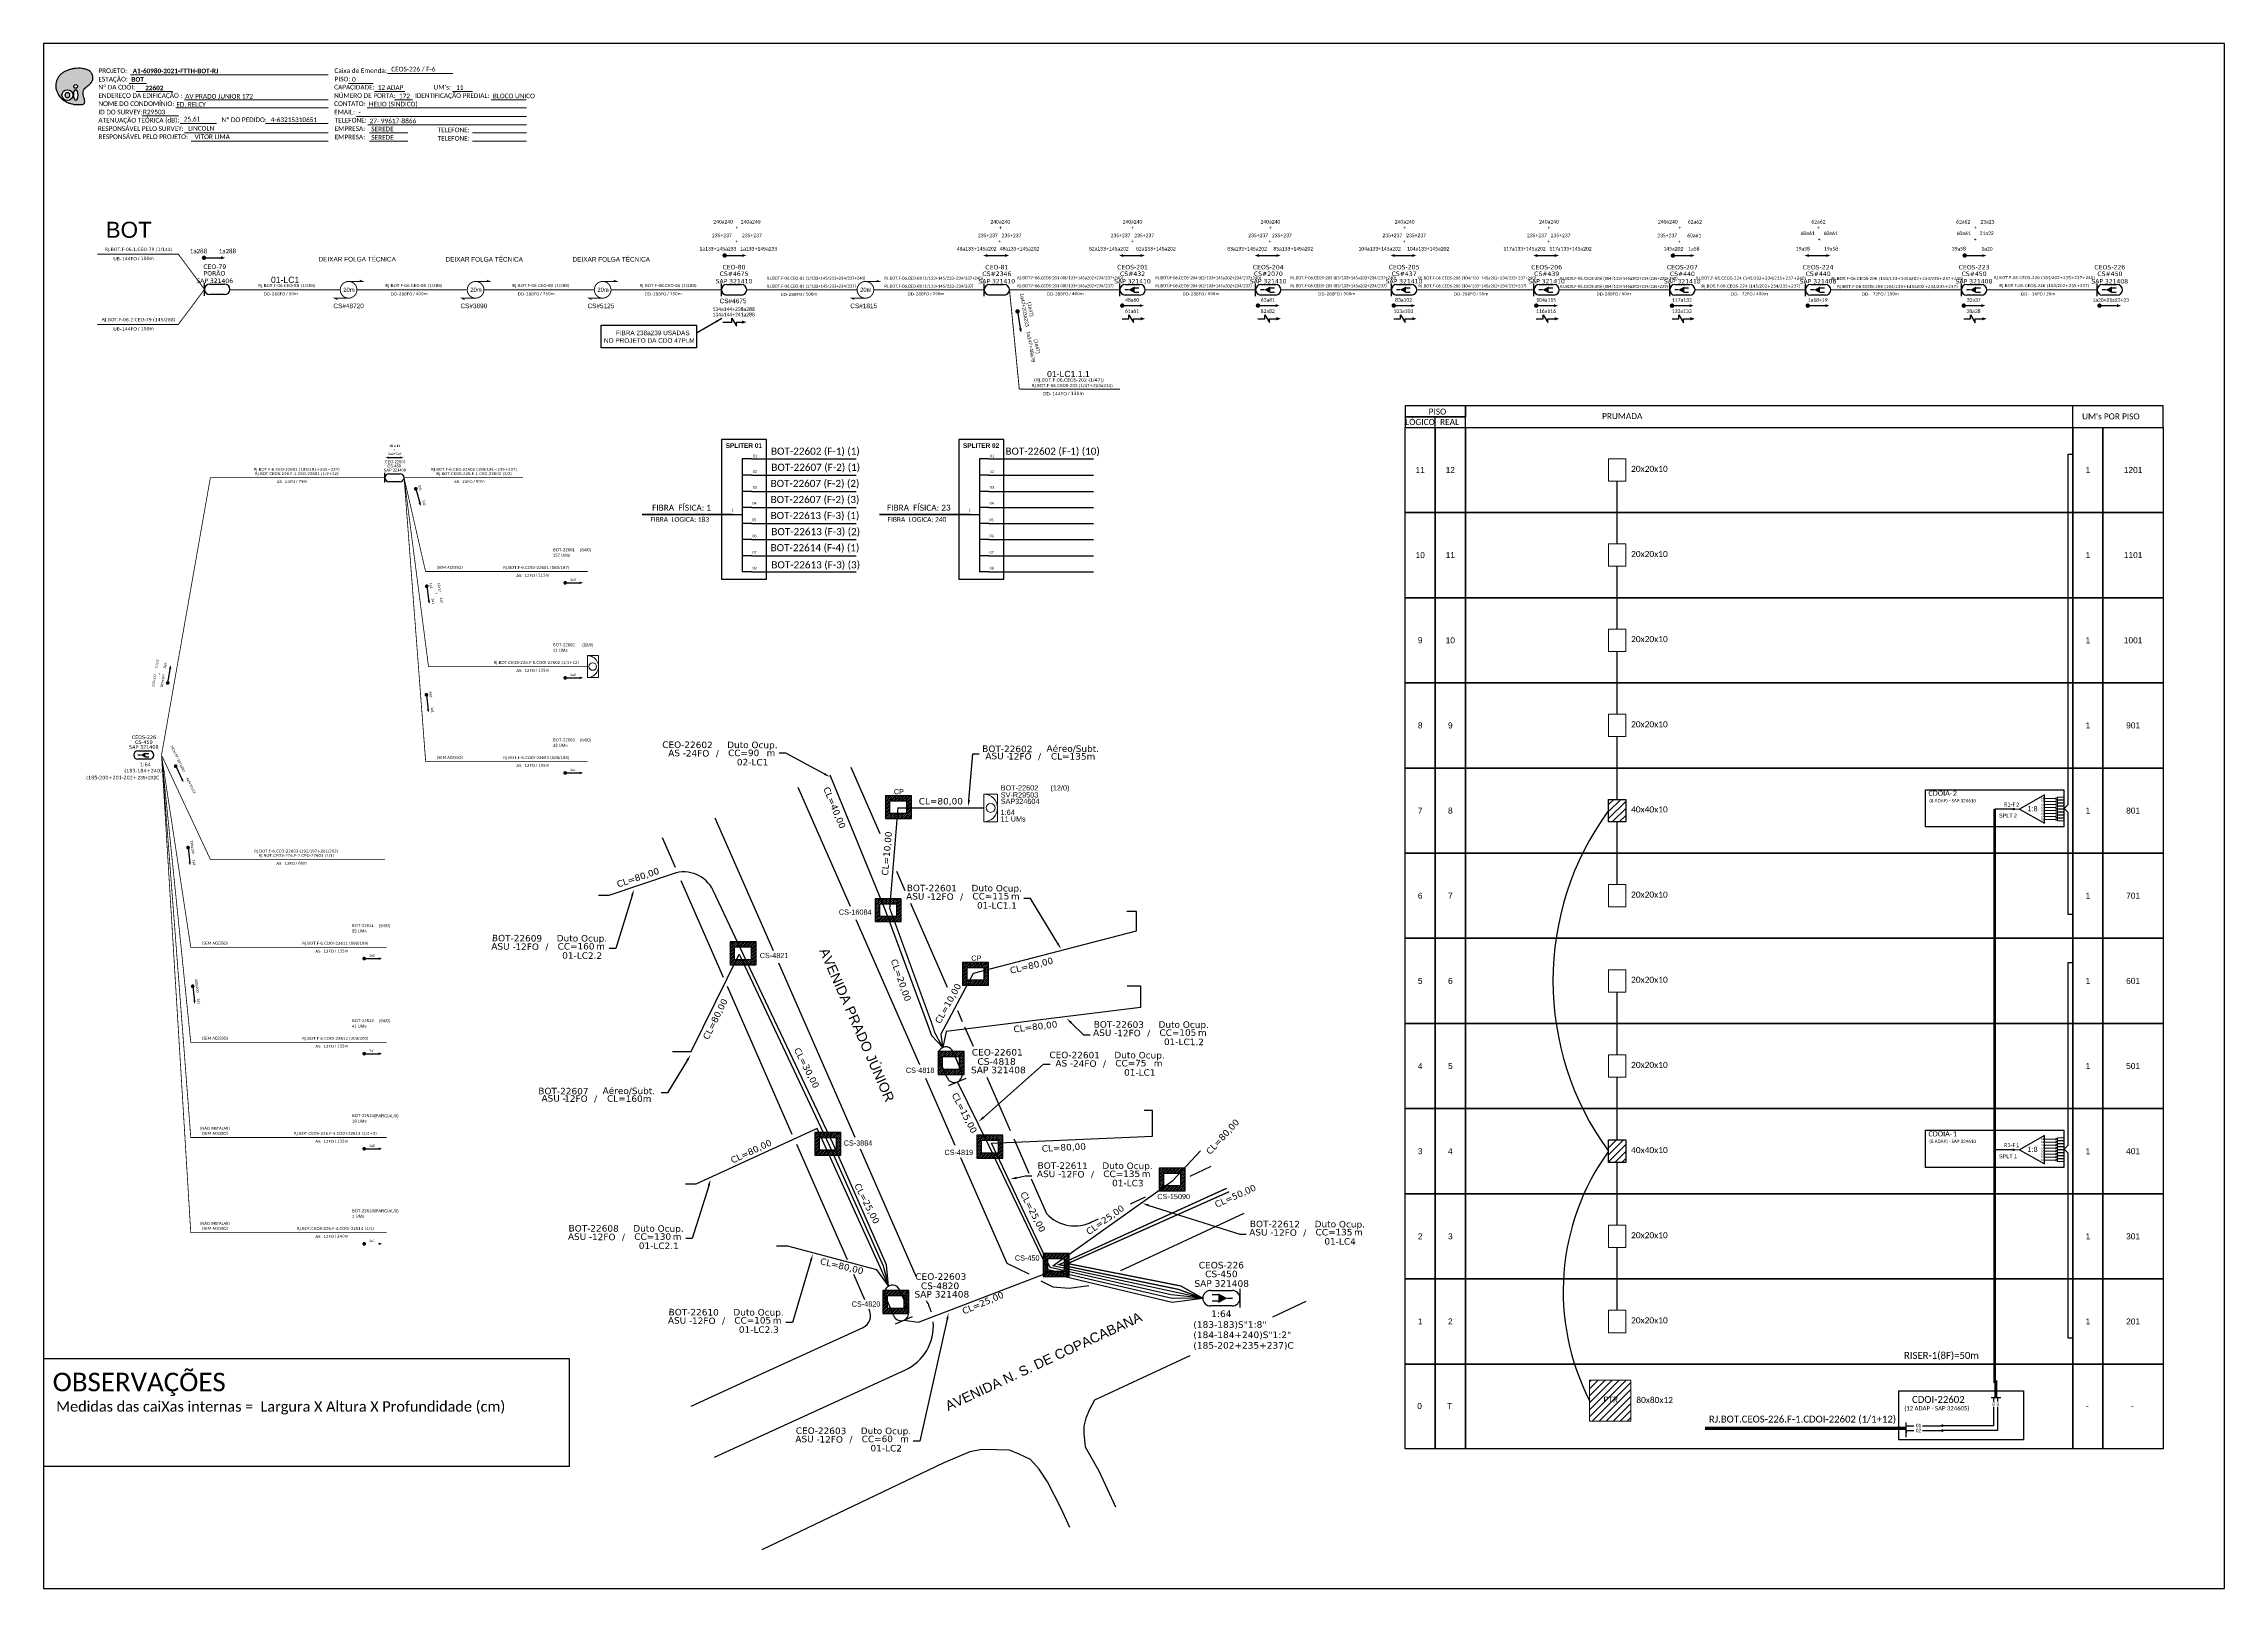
# Model space of a CAD drawing. Extents: x -89 to 749, y 705 to 1299.
import ezdxf
from ezdxf import colors
from ezdxf.entities.mleader import LeaderData, LeaderLine
from ezdxf.enums import TextEntityAlignment as Align
from ezdxf.math import Vec2, Vec3

# ---------------------------------------------------------------- set-up
doc = ezdxf.new("R2010")
doc.units = 0
doc.linetypes.add('ARILSUPP', pattern=[2.98, 1.42, -0.71, 0.14, -0.71])
for name, color, linetype in [('10.1-Caixas Subterrâneas', 5, 'Continuous'), ('20.4-CEO', 1, 'Continuous'), ('20.4-CEOS', 1, 'Continuous'), ('20.5-CABO AÉREO', 1, 'Continuous'), ('20.5-CEO', 1, 'Continuous'), ('CAP a instalar', 1, 'Continuous'), ('celulas gpon', 7, 'Continuous'), ('CEO', 1, 'Continuous'), ('label_cabos', 7, 'Continuous'), ('LC1', 3, 'Continuous'), ('Legenda', 1, 'Continuous'), ('QUADRA', 7, 'Continuous'), ('Segmento de Logradouro Texto', 238, 'Continuous'), ('SETA', 7, 'Continuous')]:
    doc.layers.add(name, color=color, linetype=linetype)
for name, color, linetype, lineweight in [("20.0-LEGENDA DOS CDO'S", 1, 'Continuous', 0), ('20.1-CDO_INTERIOR', 1, 'Continuous', 0), ('40.1-ETIQUETAS', 1, 'Continuous', 20)]:
    doc.layers.add(name, color=color, linetype=linetype, lineweight=lineweight)
doc.layers.add('EXTRA', color=50, linetype='Continuous', plot=False)
doc.styles.add('ARIAL', font='arial.ttf')
doc.styles.add('DIGICADE', font='arial.ttf')
doc.styles.add('siredit', font='verdana.ttf')
doc.styles.get("Standard").update_dxf_attribs({"font": 'arial.ttf'})
doc.styles.add('WMF-Calibri0', font='calibri.ttf')
doc.styles.add('WMF-Calibri1', font='calibrib.ttf')
doc.linetypes.add('FENCELINE1', pattern='A,0.25,-0.1,[133,ltypeshp.shx,S=0.1,R=0,X=-0.1,Y=0],-0.1,1', length=1.45)
doc.dimstyles.new('ISO-25', dxfattribs={"dimtxt": 2.5, "dimasz": 2.5, "dimexe": 1.25, "dimexo": 0.625, "dimtad": 1, "dimtxsty": 'Standard', "dimcen": 2.5, "dimadec": 0, "dimazin": 0, "dimtfac": 1, "dimtmove": 0, "dimatfit": 3, "dimfxl": 0, "dimarcsym": 0})

# ---------------------------------------------------------------- blocks, each defined once
blk = doc.blocks.new('OI')
h = blk.add_hatch(color=40)
edge = h.paths.add_edge_path()
edge.add_spline(control_points=[(4.35, -0.67), (3.92, -0.99), (3.26, -1.5), (2.81, -2.59), (2.9, -3.5), (3.06, -4.27), (3.31, -4.85), (3.37, -5.39), (3.4, -5.88), (3.2, -6.4), (2.54, -6.61), (1.65, -6.63), (0.55, -6.67), (-0.56, -6.42), (-1.61, -6.14), (-2.77, -5.61), (-3.92, -4.77), (-4.89, -3.7), (-5.34, -2.65), (-5.6, -1.94), (-5.85, -0.96), (-5.71, 0.47), (-5.1, 2.02), (-4.14, 3.02), (-3.3, 3.61), (-2.37, 4.16), (-1.36, 4.44), (-0.56, 4.7), (0.79, 4.85), (2.24, 4.97), (3.79, 4.57), (4.67, 4.21), (5.44, 3.65), (5.76, 2.99), (6.03, 2.21), (6.01, 1.46), (5.72, 0.64), (5.31, 0.08), (4.88, -0.38), (4.51, -0.55), (4.35, -0.67)], knot_values=[0, 0, 0, 0, 1.60434, 2.417191, 3.427595, 4.282808, 4.776746, 5.304182, 5.888771, 6.258406, 6.858137, 7.79129, 8.986195, 10.124242, 11.187857, 12.242908, 13.953784, 15.414161, 16.515391, 17.349188, 17.675853, 19.552021, 21.515531, 22.568638, 23.63245, 24.621084, 25.782718, 26.745347, 27.142653, 29.870543, 31.004649, 31.921532, 32.709589, 33.801391, 34.042471, 35.192333, 35.971461, 36.628871, 37.254359, 37.836911, 37.836911, 37.836911, 37.836911], degree=3, periodic=0)
h.paths.add_polyline_path([(1.13, -0.87, -1), (-0.04, -0.87, -1)], flags=16)
edge = h.paths.add_edge_path(flags=16)
edge.add_ellipse((0.56, -3.59), major_axis=(-0.02, 1.71), ratio=0.361305, start_angle=0, end_angle=360)
h.paths.add_polyline_path([(-0.36, -3.62, -1), (-3.8, -3.62, -1)], flags=16)
edge = h.paths.add_edge_path(flags=0)
edge.add_ellipse((-2.08, -3.62), major_axis=(0, 0.885), ratio=0.758294, start_angle=0, end_angle=360)
at = {"color": 40}
for centre, radius in [((-2.08, -3.62), 1.72), ((0.54, -0.87), 0.587)]:
    blk.add_circle(centre, radius, dxfattribs=at)
blk.add_ellipse((-2.08, -3.62), major_axis=(0, 0.885), ratio=0.758294, start_param=-3.141592653589792, end_param=3.141592653589792, dxfattribs=at)
blk.add_ellipse((0.56, -3.59), major_axis=(-0.02, 1.71), ratio=0.361305, dxfattribs=at)
at = {"color": 40, "start_tangent": (-0.800898, -0.598801), "end_tangent": (-0.800898, -0.598801)}
blk.add_spline([(4.35, -0.67), (3.2, -1.78), (2.9, -2.54), (2.92, -3.55), (3.12, -4.38), (3.28, -4.85), (3.37, -5.37), (3.35, -5.95), (3.2, -6.29), (2.66, -6.55), (1.73, -6.63), (0.54, -6.62), (-0.58, -6.41), (-1.6, -6.11), (-2.56, -5.67), (-3.95, -4.67), (-4.89, -3.56), (-5.37, -2.56), (-5.64, -1.78), (-5.72, -1.46), (-5.63, 0.42), (-4.84, 2.22), (-4.13, 2.99), (-3.27, 3.62), (-2.4, 4.09), (-1.3, 4.47), (-0.37, 4.72), (0.02, 4.77), (2.75, 4.8), (3.85, 4.53), (4.69, 4.16), (5.31, 3.68), (5.85, 2.73), (5.93, 2.5), (5.94, 1.35), (5.67, 0.62), (5.29, 0.08), (4.84, -0.36), (4.35, -0.67)], degree=3, dxfattribs=at)
blk = doc.blocks.new('CARIMBO')
at = {"color": 7, "lineweight": 0}
for points in [[(134.48, -16.3), (159.61, -16.3)], [(35.15, -20.06), (41.7, -20.06)], [(35.66, -16.79), (111.64, -16.79)], [(37.81, -23.14), (51.75, -23.14)], [(119.43, -20.02), (128.92, -20.02)], [(129.48, -23.14), (141.1, -23.14)], [(159.42, -23.14), (167.09, -23.14)], [(40.13, -32.55), (54.07, -32.55)], [(52.97, -29.48), (111.64, -29.48)], [(56.38, -26.37), (111.64, -26.37)], [(122.56, -32.72), (187.83, -32.72)], [(126.6, -29.48), (187.83, -29.48)], [(137.07, -26.37), (144.01, -26.37)], [(174.24, -26.37), (187.8, -26.37)], [(54.67, -35.52), (68.61, -35.52)], [(56.38, -39.07), (111.64, -39.07)], [(126.84, -35.96), (187.83, -35.96)], [(127.45, -39.07), (142.25, -39.07)], [(167.06, -39.07), (187.83, -39.07)], [(58.87, -42.31), (111.64, -42.31)], [(127.45, -42.31), (142.25, -42.31)], [(167.06, -42.31), (187.83, -42.31)]]:
    blk.add_lwpolyline(points, dxfattribs=at)
at = {"color": 7, "xscale": 1.213923925163967, "yscale": 1.213923925163967, "zscale": 1.213923925163967, "rotation": 0.1532896023949059}
blk.add_blockref('OI', (13.86, -20.16), dxfattribs=at)
at = {"color": 7, "lineweight": 0, "style": 'WMF-Calibri0'}
for s, height, p in [('PROJETO:', 1.793, (23.26, -16.04)), ('Caixa de Emenda:', 1.7927, (114.02, -16.04)), ('ESTAÇÃO:', 1.793, (23.26, -19.32)), ('ENDEREÇO DA EDIFICAÇÃO :', 1.7927, (23.26, -25.63)), ('Nº DA CDOI:', 1.7927, (23.26, -22.39)), ('CAPACIDADE:', 1.7927, (113.91, -22.39)), ('NÚMERO DE PORTA:', 1.7927, (113.91, -25.63)), ('PISO:', 1.793, (114.09, -19.28)), ('IDENTIFICAÇÃO PREDIAL:', 1.7927, (144.99, -25.63)), ("UM's:", 1.793, (152.15, -22.39)), ('ATENUAÇÃO TEÓRICA (dB):', 1.7927, (23.26, -35.09)), ('NOME DO CONDOMÍNIO:', 1.7927, (23.26, -28.74)), ('ID DO SURVEY:', 1.7927, (23.26, -31.97)), ('CONTATO:', 1.793, (113.91, -28.74)), ('EMAIL:', 1.793, (113.91, -31.97)), ('TELEFONE:', 1.793, (114.09, -35.09)), ('RESPONSÁVEL PELO SURVEY:', 1.7927, (23.02, -38.32)), ('RESPONSÁVEL PELO PROJETO:', 1.7927, (23.26, -41.44)), ('EMPRESA:', 1.793, (114.09, -38.32)), ('EMPRESA:', 1.793, (114.09, -41.56)), ('TELEFONE:', 1.793, (153.7, -38.83)), ('TELEFONE:', 1.793, (153.7, -42.06))]:
    blk.add_text(s, height=height, dxfattribs=at).set_placement(p)
at = {"color": 7, "lineweight": 0, "flags": 8}
for tag, p, style in [('PROJ', (36.46, -16.13), 'WMF-Calibri1'), ('CEOS-XX', (135.87, -15.46), 'WMF-Calibri0'), ('EST', (35.94, -19.41), 'WMF-Calibri1'), ('LOGRADOURO', (56.65, -25.91), 'WMF-Calibri0'), ('PISO_PTR', (120.78, -19.42), 'WMF-Calibri0'), ('CAPAC.', (130.66, -22.52), 'WMF-Calibri0'), ('N°', (138.85, -25.77), 'WMF-Calibri0'), ("UC'S", (160.78, -22.54), 'WMF-Calibri0'), ('N°PREDIO', (174.94, -25.77), 'WMF-Calibri0'), ('_ID_', (40.39, -31.94), 'WMF-Calibri0'), ('NOME_DO_COND.', (53.23, -29.02), 'WMF-Calibri0'), ('O_POTEN', (56.06, -34.68), 'WMF-Calibri0'), ('EMAIL', (123.26, -32.12), 'WMF-Calibri0'), ('NOME_DO_CONTATO', (127.3, -28.89), 'WMF-Calibri0'), ('RES_SURVEY', (57.78, -38.23), 'WMF-Calibri0'), ('RES_PROJ', (60.27, -41.47), 'WMF-Calibri0'), ('TELEFONE', (127.55, -35.36), 'WMF-Calibri0'), ('EMP_RESP_SURVEY', (128.16, -38.47), 'WMF-Calibri0'), ('EMP_RESP_PROJ', (128.16, -41.71), 'WMF-Calibri0'), ('CONT_RESP_SURVEY', (167.76, -38.47), 'WMF-Calibri0'), ('CONT_RESP_PROJ', (167.76, -41.71), 'WMF-Calibri0')]:
    blk.add_attdef(tag, p, '', height=1.79, dxfattribs=dict(at, style=style))
at = {"color": 7, "lineweight": 0, "style": 'WMF-Calibri1', "flags": 8}
blk.add_attdef("N° CDO'S", text='', height=1.79, dxfattribs=at).set_placement((44.78, -22.68), align=Align.CENTER)
blk = doc.blocks.new('ETIQUETA_RS5F')
at = {"layer": '40.1-ETIQUETAS', "color": 0, "style": 'siredit'}
blk.add_text('/', height=1.5, dxfattribs=at).set_placement((1.58, -1.95), align=Align.MIDDLE_RIGHT)
for tag, p in [('ETIQUETA_R_SECUNDARIA', (1.21, 2.1)), ('ETIQUETA_R_PRIMARIA', (1.21, 4.1)), ('F_ATIVAS/F_MORTAS', (1.14, -4.24))]:
    blk.add_attdef(tag, text='', height=1.5, dxfattribs=at).set_placement(p, align=Align.MIDDLE_CENTER)
for tag, p in [('TIPO_CABO', (-6.58, -2.12)), ('CAP_CABO', (0.4, -2.09))]:
    blk.add_attdef(tag, text='', height=1.5, dxfattribs=at).set_placement(p, align=Align.MIDDLE_RIGHT)
for tag, p in [('FUSÃO_1', (0.85, -8.39)), ('FUSÃO_2', (0.85, -10.6)), ('FUSÃO_3', (0.85, -12.93)), ('FUSÃO_4', (0.85, -15.14)), ('FUSÃO_5', (0.85, -17.16))]:
    blk.add_attdef(tag, text='', height=1.5, dxfattribs=at).set_placement(p, align=Align.CENTER)
blk.add_attdef('METROS', text='', height=1.5, dxfattribs=at).set_placement((2.14, -1.95), align=Align.MIDDLE_LEFT)
blk = doc.blocks.new('*X59')
at = {"color": 0, "linetype": 'Continuous'}
for p, q in [((-1.25, 0.34099), (-0.49099, 1.1)), ((-1.25, 0.517767), (-0.667767, 1.1)), ((-1.25, 0.694544), (-0.844544, 1.1)), ((-1.25, 0.87132), (-1.02132, 1.1)), ((-1.25, 1.048097), (-1.198097, 1.1)), ((-1.25, 0.164214), (-0.8035, 0.610714)), ((-1.25, -0.012563), (-0.8035, 0.433937)), ((-1.25, -0.18934), (-0.8035, 0.25716)), ((-1.25, -0.366117), (-0.8035, 0.080383)), ((-0.789214, 0.625), (-0.314214, 1.1)), ((-0.612437, 0.625), (-0.137437, 1.1)), ((-0.43566, 0.625), (0.03934, 1.1)), ((-0.258883, 0.625), (0.216117, 1.1)), ((-0.082107, 0.625), (0.392893, 1.1)), ((0.09467, 0.625), (0.56967, 1.1)), ((0.271447, 0.625), (0.746447, 1.1)), ((0.448223, 0.625), (0.923223, 1.1)), ((0.625, 0.625), (1.1, 1.1)), ((0.801777, 0.625), (1.25, 1.073223)), ((0.8035, 0.449947), (1.25, 0.896447)), ((0.8035, 0.27317), (1.25, 0.71967)), ((0.8035, 0.096393), (1.25, 0.542893)), ((0.8035, -0.080383), (1.25, 0.366117)), ((0.8035, -0.25716), (1.25, 0.18934)), ((0.8035, -0.433937), (1.25, 0.012563)), ((-1.25, -0.542893), (-0.8035, -0.096393)), ((-1.25, -0.71967), (-0.8035, -0.27317)), ((-1.25, -0.896447), (-0.8035, -0.449947)), ((-1.25, -1.073223), (-0.801777, -0.625)), ((-1.1, -1.1), (-0.625, -0.625)), ((-0.923223, -1.1), (-0.448223, -0.625)), ((-0.746447, -1.1), (-0.271447, -0.625)), ((-0.56967, -1.1), (-0.09467, -0.625)), ((-0.392893, -1.1), (0.082107, -0.625)), ((-0.216117, -1.1), (0.258883, -0.625)), ((-0.03934, -1.1), (0.43566, -0.625)), ((0.137437, -1.1), (0.612437, -0.625)), ((0.314214, -1.1), (0.789214, -0.625)), ((0.49099, -1.1), (1.25, -0.34099)), ((0.667767, -1.1), (1.25, -0.517767)), ((0.8035, -0.610714), (1.25, -0.164214)), ((0.844544, -1.1), (1.25, -0.694544)), ((1.02132, -1.1), (1.25, -0.87132)), ((1.198097, -1.1), (1.25, -1.048097))]:
    blk.add_line(p, q, dxfattribs=at)
blk = doc.blocks.new('MANHOLE_MQ')
at = {"color": 0, "linetype": 'Continuous'}
for p, q in [((0.0000062, 0.0000057), (-0.0000063, 0.0000057)), ((-0.0000063, 0.0000057), (-0.0000063, -0.0000053)), ((-0.000004, 0.0000033), (0.000004, 0.0000033)), ((-0.000004, -0.0000029), (-0.000004, 0.0000033)), ((0.000004, 0.0000033), (0.000004, -0.0000029)), ((0.0000062, -0.0000053), (0.0000062, 0.0000057)), ((-0.0000063, -0.0000053), (0.0000062, -0.0000053)), ((0.000004, -0.0000029), (-0.000004, -0.0000029)), ((0.000004, -0.0000029), (0.000004, -0.0000029))]:
    blk.add_line(p, q, dxfattribs=at)
at = {"color": 0, "linetype": 'Continuous', "xscale": 5e-06, "yscale": 5e-06, "zscale": 1e-05}
blk.add_blockref('*X59', (0, 0.0000002), dxfattribs=at)
blk = doc.blocks.new('*U92')
at = {"layer": '20.4-CEOS', "color": 7, "style": 'siredit'}
for tag, p in [('FIBRAS_SPLITTER', (0, 0)), ('FIBRAS_TOP_C', (0, -4.13)), ('RESERVA_FINAIS', (0, -5.46))]:
    blk.add_attdef(tag, p, '', height=1.01, dxfattribs=at)
for tag, p, flags in [('ID_ATIVIDADE', (0, -6.77), 3), ('QTDE', (0, -9.4), 1), ('FATOR', (0, -8.09), 1), ('FID', (0, -10.71), 1)]:
    blk.add_attdef(tag, p, '', height=1.01, dxfattribs=dict(at, flags=flags))
blk = doc.blocks.new('*U88')
at = {"layer": '20.4-CEOS', "color": 7, "style": 'siredit'}
blk.add_attdef('FIBRAS_SPLITTER', (0, 0), '', height=1.01, dxfattribs=at)
for tag, p, flags in [('QTDE', (0, -4.11), 1), ('ID_ATIVIDADE', (0, -1.48), 3), ('FATOR', (0, -2.79), 3), ('FID', (0, -5.42), 1)]:
    blk.add_attdef(tag, p, '', height=1.01, dxfattribs=dict(at, flags=flags))
blk = doc.blocks.new('LEGENDA DOS CABOS')
at = {"layer": 'EXTRA', "color": 0, "style": 'siredit'}
for tag, p in [('ID', (4.6, 0.97)), ('XX', (9.03, 0.97))]:
    blk.add_attdef(tag, text='', height=0.48, rotation=359.69, dxfattribs=at).set_placement(p, align=Align.MIDDLE_CENTER)
at = {"layer": 'Legenda', "color": 0, "style": 'siredit'}
for tag, p in [('TIPO_CABO', (1.31, 0)), ('CABO', (4.69, -0.05)), ('/', (6.81, -0.05)), ('METROS', (10.03, -0.05))]:
    blk.add_attdef(tag, text='', height=0.8, rotation=359.69, dxfattribs=at).set_placement(p, align=Align.MIDDLE_CENTER)
blk = doc.blocks.new('Inst CB DT OCUP CFOA-SM-ASU-120-S-12')
at = {"layer": 'label_cabos', "color": 0, "style": 'siredit'}
for tag, flags, p in [('ID_ATIVIDADE', 3, (1.31, 2.67)), ('FATOR', 1, (11.56, 2.55))]:
    blk.add_attdef(tag, text='', height=1, rotation=359.69, dxfattribs=dict(at, flags=flags)).set_placement(p, align=Align.MIDDLE_CENTER)
for tag, p in [('TIPO_CABO', (1.26, 0)), ('DESTINO_CABO', (3.13, 1.26)), ('CABO', (4.69, -0.05)), ('/', (7.71, -0.05)), ('LANCE', (10.91, 0)), ('TIPO_CABO', (13.11, 1.24)), ('UND', (15.96, 0)), ('FID', (13.15, -1.41))]:
    blk.add_attdef(tag, text='', height=1, rotation=359.69, dxfattribs=at).set_placement(p, align=Align.MIDDLE_CENTER)
blk.add_attdef('QTDE', (12.43, -0.47), '', height=1, rotation=359.69, dxfattribs=at)
blk = doc.blocks.new('Inst CB DT OCUP CFOA-SM-AS-80-TS-24')
at = {"layer": 'label_cabos', "color": 0, "style": 'siredit'}
for tag, flags, p in [('ID_ATIVIDADE', 3, (1.31, 2.67)), ('FATOR', 1, (11.56, 2.55))]:
    blk.add_attdef(tag, text='', height=1, rotation=359.69, dxfattribs=dict(at, flags=flags)).set_placement(p, align=Align.MIDDLE_CENTER)
for tag, p in [('TIPO_CABO', (1.76, 0)), ('DESTINO_CABO', (3.13, 1.26)), ('CABO', (4.69, -0.05)), ('/', (7.71, -0.05)), ('LANCE', (10.91, 0)), ('TIPO_CABO', (13.11, 1.24)), ('UND', (15.96, 0)), ('FID', (13.15, -1.41))]:
    blk.add_attdef(tag, text='', height=1, rotation=359.69, dxfattribs=at).set_placement(p, align=Align.MIDDLE_CENTER)
blk.add_attdef('QTDE', (12.43, -0.47), '', height=1, rotation=359.69, dxfattribs=at)
blk = doc.blocks.new('SPLT_1-8_SC-APC')
at = {"color": 1, "lineweight": 0}
blk.add_lwpolyline([(-17.04, -7.55), (-19.26, -7.55)], dxfattribs=at)
at = {"color": 1}
blk.add_lwpolyline([(-7.37, -2.1), (-17.04, -7.55), (-7.37, -13), (-7.37, -2.1)], dxfattribs=at)
at = {"color": 3, "lineweight": 0}
for points in [[(-2.99, -3.51), (-7.37, -3.51)], [(-7.37, -4.66), (-2.99, -4.66)], [(-7.37, -5.82), (-2.99, -5.82)], [(-7.37, -6.97), (-2.99, -6.97)], [(-7.37, -8.12), (-2.99, -8.12)], [(-2.41, -3.02), (-2.41, -4)], [(-2.41, -3.02), (0, -3.02)], [(-2.41, -4), (0, -4)], [(-2.41, -4.17), (-2.41, -5.16)], [(-2.41, -4.17), (0, -4.17)], [(-2.41, -5.16), (0, -5.16)], [(-2.41, -5.32), (-2.41, -6.31)], [(-2.41, -5.32), (0, -5.32)], [(-2.41, -6.31), (0, -6.31)], [(-2.41, -6.48), (-2.41, -7.46)], [(-2.41, -6.48), (0, -6.48)], [(-2.41, -7.46), (0, -7.46)], [(-2.41, -7.63), (-2.41, -8.62)], [(-2.41, -7.63), (0, -7.63)], [(-7.37, -9.28), (-2.99, -9.28)], [(-7.37, -10.43), (-2.99, -10.43)], [(-7.37, -11.58), (-2.99, -11.58)], [(-2.41, -8.62), (0, -8.62)], [(-2.41, -8.78), (-2.41, -9.77)], [(-2.41, -8.78), (0, -8.78)], [(-2.41, -9.77), (0, -9.77)], [(-2.41, -9.94), (-2.41, -10.92)], [(-2.41, -9.94), (0, -9.94)], [(-2.41, -10.92), (0, -10.92)], [(-2.41, -11.09), (-2.41, -12.08)], [(-2.41, -11.09), (0, -11.09)], [(-2.41, -12.08), (0, -12.08)]]:
    blk.add_lwpolyline(points, dxfattribs=at)
for points in [[(-2.99, -3.22), (-2.41, -3.22), (-2.41, -3.8), (-2.99, -3.8)], [(-2.99, -4.38), (-2.41, -4.38), (-2.41, -4.95), (-2.99, -4.95)], [(-2.99, -5.53), (-2.41, -5.53), (-2.41, -6.1), (-2.99, -6.1)], [(-2.99, -6.68), (-2.41, -6.68), (-2.41, -7.26), (-2.99, -7.26)], [(-2.99, -7.84), (-2.41, -7.84), (-2.41, -8.41), (-2.99, -8.41)], [(-2.99, -8.99), (-2.41, -8.99), (-2.41, -9.56), (-2.99, -9.56)], [(-2.99, -10.14), (-2.41, -10.14), (-2.41, -10.72), (-2.99, -10.72)], [(-2.99, -11.3), (-2.41, -11.3), (-2.41, -11.87), (-2.99, -11.87)]]:
    blk.add_lwpolyline(points, close=True, dxfattribs=at)
at = {"color": 1, "style": 'ARIAL'}
for s, height, p in [('1:8', 2, (-13.91, -8.4)), ('S1', 0.75, (-8.74, -3.78)), ('S2', 0.75, (-8.74, -4.97)), ('S3', 0.75, (-8.74, -6.18)), ('S4', 0.75, (-8.74, -7.36)), ('S5', 0.75, (-8.74, -8.57)), ('S6', 0.75, (-8.74, -9.69)), ('S7', 0.75, (-8.74, -10.78)), ('S8', 0.75, (-8.74, -11.9))]:
    blk.add_text(s, height=height, dxfattribs=at).set_placement(p)

msp = doc.modelspace()

# ---------------------------------------------------------------- hatches: boundary and pattern name
h = msp.add_hatch()
h.set_pattern_fill('ANSI31', color=1, scale=0.6)
h.set_pattern_definition([(45, (-728.3827, 0), (-1.3470384, 1.3470384), [])])
h.paths.add_polyline_path([(519.05, 877.44), (512.43, 877.44), (512.43, 868.82), (519.05, 868.82)])
h.paths.add_polyline_path([(519.05, 1008.42), (512.43, 1008.42), (512.43, 999.8), (519.05, 999.8)])
h = msp.add_hatch(color=3)
h.dxf.hatch_style = 1
edge = h.paths.add_edge_path()
edge.add_arc((668.18, 1004.68), 0.256, 0, 360)
h = msp.add_hatch(color=3)
h.dxf.hatch_style = 1
edge = h.paths.add_edge_path()
edge.add_arc((668.18, 873.71), 0.256, 0, 360)
h = msp.add_hatch()
h.set_pattern_fill('ANSI31', color=1, scale=0.6)
h.set_pattern_definition([(45, (-271.4268, 3456.3183), (-1.3470384, 1.3470384), [])])
h.paths.add_polyline_path([(520.98, 769.26), (520.98, 785.06), (505.18, 785.06), (505.18, 769.26)])
h.paths.add_polyline_path([(509.91, 775.89), (516.72, 775.89), (516.72, 779.36), (509.91, 779.36)], flags=24)
h = msp.add_hatch(color=3)
h.dxf.hatch_style = 1
edge = h.paths.add_edge_path()
edge.add_arc((640.81, 767.59), 0.32, 0, 360)
h = msp.add_hatch(color=3)
h.dxf.hatch_style = 1
edge = h.paths.add_edge_path()
edge.add_arc((640.81, 765.72), 0.32, 0, 360)

# ---------------------------------------------------------------- linework, layer by layer
at = {"color": 7, "linetype": 'Continuous'}
for p, q in [((179.35, 1139.32), (179.35, 1095.93)), ((182.87, 1139.32), (179.35, 1139.32)), ((183.04, 1133.04), (179.35, 1133.04)), ((270.58, 1139.32), (270.58, 1095.93)), ((274.1, 1139.32), (270.58, 1139.32)), ((274.27, 1133.04), (270.58, 1133.04)), ((183.04, 1126.85), (179.35, 1126.85)), ((274.27, 1126.85), (270.58, 1126.85)), ((175.7, 1117.9), (179.33, 1117.9)), ((183.04, 1120.63), (179.35, 1120.63)), ((266.93, 1117.9), (270.56, 1117.9)), ((274.27, 1120.63), (270.58, 1120.63)), ((183.04, 1114.47), (179.35, 1114.47)), ((183.04, 1108.3), (179.35, 1108.3)), ((274.27, 1114.47), (270.58, 1114.47)), ((274.27, 1108.3), (270.58, 1108.3)), ((183.04, 1102.11), (179.35, 1102.11)), ((274.27, 1102.11), (270.58, 1102.11)), ((183.04, 1095.93), (179.35, 1095.93)), ((274.27, 1095.93), (270.58, 1095.93))]:
    msp.add_line(p, q, dxfattribs=at)
at = {"color": 10, "linetype": 'Continuous'}
for p, q in [((182.87, 1139.32), (223.13, 1139.32)), ((182.87, 1133.04), (223.13, 1133.04)), ((274.1, 1139.32), (314.36, 1139.32)), ((274.1, 1133.04), (314.36, 1133.04)), ((182.87, 1126.85), (223.13, 1126.85)), ((274.1, 1126.85), (314.36, 1126.85)), ((182.87, 1120.63), (223.13, 1120.63)), ((274.1, 1120.63), (314.36, 1120.63)), ((182.87, 1114.47), (223.13, 1114.47)), ((182.87, 1108.3), (223.13, 1108.3)), ((274.1, 1114.47), (314.36, 1114.47)), ((274.1, 1108.3), (314.36, 1108.3)), ((182.87, 1102.11), (223.13, 1102.11)), ((274.1, 1102.11), (314.36, 1102.11)), ((182.87, 1095.93), (223.13, 1095.93)), ((274.1, 1095.93), (314.36, 1095.93))]:
    msp.add_line(p, q, dxfattribs=at)
at = {"color": 1, "linetype": 'Continuous', "lineweight": 60}
for p, q in [((175.7, 1117.9), (140.9, 1117.9)), ((266.93, 1117.9), (232.13, 1117.9))]:
    msp.add_line(p, q, dxfattribs=at)
for points in [[(-89.32, 705.02), (749.25, 705.02), (749.25, 1299.02), (-89.32, 1299.02), (-89.32, 705.02)], [(457.38, 1151.46), (725.75, 1151.46), (725.75, 1159.68), (457.38, 1159.68), (457.38, 1159.68), (457.38, 1155.57)], [(691, 1151.46), (691, 1159.68)], [(445.81, 1151.46), (445.81, 1155.57)], [(626.91, 765.69), (626.91, 764.8)]]:
    msp.add_lwpolyline(points)
at = {"color": 7, "lineweight": 0}
msp.add_lwpolyline([(-4.01, 1268.26), (20.14, 1268.26)], dxfattribs=at)
at = {"color": 7}
for points, const_width in [([(-28.06, 1216.67, 1), (-27.22, 1216.67, 1)], 0.849), ([(172.12, 1217.55, 1), (172.97, 1217.55, 1)], 0.849), ([(536.78, 1217.52, 1), (537.62, 1217.53, 1)], 0.849), ([(648.96, 1217.52, 1), (649.8, 1217.53, 1)], 0.849), ([(27.95, 1207.57, 1.000012), (27.95, 1201.16, 0.999978)], 0.356), ([(76.8, 1207.57, 1.000012), (76.8, 1201.16, 0.999978)], 0.356), ([(125.65, 1207.57, 1.000012), (125.65, 1201.16, 0.999978)], 0.356), ([(285.12, 1196.47, 1), (285.26, 1195.63, 1)], 0.849), ([(325.02, 1198.28, 1), (325.87, 1198.29, 1)], 0.849), ([(377.21, 1198.28, 1), (378.06, 1198.29, 1)], 0.849), ([(429.41, 1198.28, 1), (430.26, 1198.29, 1)], 0.849), ([(484.23, 1198.27, 1), (485.08, 1198.28, 1)], 0.849), ([(536.42, 1198.26, 1), (537.27, 1198.27, 1)], 0.849), ([(588.62, 1198.26, 1), (589.47, 1198.27, 1)], 0.849), ([(648.6, 1198.26, 1), (649.45, 1198.27, 1)], 0.849), ([(700.8, 1198.26, 1), (701.65, 1198.27, 1)], 0.849), ([(53.68, 1128.17, 1), (53.87, 1127.49, 1)], 0.706), ([(57.95, 1090.72, 1), (58.05, 1090.02, 1)], 0.706), ([(110.9, 1091.69, 1), (111.61, 1091.69, 1)], 0.706), ([(-41.65, 1052.84, 1), (-41.54, 1053.54, 1)], 0.706), ([(57.85, 1048.97, 1), (57.92, 1048.27, 1)], 0.706), ([(110.9, 1055.13, 1), (111.61, 1055.13, 1)], 0.706), ([(-38.7, 1021.51, -1), (-38.39, 1020.88, -1)], 0.706), ([(110.9, 1018.57, 1), (111.61, 1018.57, 1)], 0.706), ([(-33.83, 990.24, 1), (-33.75, 989.54, 1)], 0.706), ([(33.61, 947.19, 1), (34.32, 947.19, 1)], 0.706), ([(-32.04, 936.91, 1), (-31.96, 936.21, 1)], 0.706), ([(33.61, 910.63, 1), (34.32, 910.63, 1)], 0.706), ([(33.61, 874.07, 1), (34.32, 874.07, 1)], 0.706), ([(33.61, 837.52, 1), (34.32, 837.52, 1)], 0.706)]:
    msp.add_lwpolyline(points, format="xyb", close=True, dxfattribs=dict(at, const_width=const_width))
for points in [[(172.55, 1217.55), (179.32, 1217.55)], [(273.6, 1217.55), (280.37, 1217.55)], [(325.79, 1217.55), (332.57, 1217.55)], [(377.99, 1217.55), (384.76, 1217.55)], [(430.19, 1217.55), (436.96, 1217.55)], [(485, 1217.54), (491.78, 1217.54)], [(537.2, 1217.53), (543.97, 1217.53)], [(589.4, 1217.53), (596.17, 1217.53)], [(649.38, 1217.53), (656.15, 1217.53)], [(175.38, 1191.93), (175.38, 1193.43), (177.17, 1190.43), (177.17, 1191.93)], [(325.44, 1198.28), (332.21, 1198.28)], [(328.04, 1193.23), (328.04, 1194.74), (329.83, 1191.74), (329.83, 1193.23)], [(377.64, 1198.28), (384.41, 1198.28)], [(380.23, 1193.23), (380.23, 1194.74), (382.03, 1191.74), (382.03, 1193.23)], [(429.83, 1198.28), (436.61, 1198.28)], [(432.43, 1193.23), (432.43, 1194.74), (434.22, 1191.74), (434.22, 1193.23)], [(484.65, 1198.27), (491.43, 1198.27)], [(487.25, 1193.22), (487.25, 1194.72), (489.04, 1191.73), (489.04, 1193.22)], [(536.85, 1198.26), (543.62, 1198.26)], [(539.44, 1193.21), (539.44, 1194.71), (541.24, 1191.72), (541.24, 1193.21)], [(589.05, 1198.26), (595.82, 1198.26)], [(649.03, 1198.26), (655.8, 1198.26)], [(651.62, 1193.21), (651.62, 1194.71), (653.42, 1191.72), (653.42, 1193.21)], [(701.22, 1198.26), (708, 1198.26)]]:
    msp.add_lwpolyline(points, dxfattribs=at)
at = {"color": 7, "const_width": 0.334}
for points in [[(27.95, 1207.57), (33.29, 1207.57), (32.22, 1208.11)], [(76.8, 1207.57), (82.14, 1207.57), (81.08, 1208.11)], [(125.65, 1207.57), (131, 1207.57), (129.93, 1208.11)], [(27.95, 1201.16), (22.6, 1201.16), (23.67, 1200.62)], [(76.8, 1201.16), (71.45, 1201.16), (72.52, 1200.62)], [(125.65, 1201.16), (120.3, 1201.16), (121.37, 1200.62)]]:
    msp.add_lwpolyline(points, dxfattribs=at)
at = {"color": 5, "const_width": 0.356}
msp.add_lwpolyline([(226.7, 1207.57, 1.000012), (226.7, 1201.16, 0.999978)], format="xyb", close=True, dxfattribs=at)
at = {"color": 5}
for points, const_width in [([(226.7, 1207.57), (232.05, 1207.57), (230.98, 1208.11)], 0.334), ([(226.7, 1201.16), (221.35, 1201.16), (222.42, 1200.62)], 0.334), ([(660.92, 1004.68), (660.92, 784.5), (661.39, 784.5), (661.39, 778.39)], 1.1)]:
    msp.add_lwpolyline(points, dxfattribs=dict(at, const_width=const_width))
msp.add_lwpolyline([(161.78, 1182.01), (125.07, 1182.01), (125.07, 1190.78), (161.78, 1190.78)], close=True, dxfattribs=at)
for points in [[(434.24, 1155.57), (457.38, 1155.57), (457.38, 1159.68), (434.24, 1159.68)], [(434.24, 1151.46), (457.38, 1151.46), (457.38, 1155.57), (434.24, 1155.57)], [(434.24, 1151.46), (445.81, 1151.46), (445.81, 1118.71), (434.24, 1118.71)], [(445.81, 1151.46), (457.38, 1151.46), (457.38, 1118.71), (445.81, 1118.71)], [(457.38, 1151.46), (691, 1151.46), (691, 1118.71), (457.38, 1118.71)], [(691, 1151.46), (702.57, 1151.46), (702.57, 1118.71), (691, 1118.71)], [(702.57, 1151.46), (725.72, 1151.46), (725.72, 1118.71), (702.57, 1118.71)], [(434.24, 1118.71), (445.81, 1118.71), (445.81, 1085.97), (434.24, 1085.97)], [(445.81, 1118.71), (457.38, 1118.71), (457.38, 1085.97), (445.81, 1085.97)], [(457.38, 1118.71), (691, 1118.71), (691, 1085.97), (457.38, 1085.97)], [(691, 1118.71), (702.57, 1118.71), (702.57, 1085.97), (691, 1085.97)], [(702.57, 1118.71), (725.72, 1118.71), (725.72, 1085.97), (702.57, 1085.97)], [(434.24, 1085.97), (445.81, 1085.97), (445.81, 1053.22), (434.24, 1053.22)], [(445.81, 1085.97), (457.38, 1085.97), (457.38, 1053.22), (445.81, 1053.22)], [(457.38, 1085.97), (691, 1085.97), (691, 1053.22), (457.38, 1053.22)], [(691, 1085.97), (702.57, 1085.97), (702.57, 1053.22), (691, 1053.22)], [(702.57, 1085.97), (725.72, 1085.97), (725.72, 1053.22), (702.57, 1053.22)], [(434.24, 1053.22), (445.81, 1053.22), (445.81, 1020.48), (434.24, 1020.48)], [(445.81, 1053.22), (457.38, 1053.22), (457.38, 1020.48), (445.81, 1020.48)], [(457.38, 1053.22), (691, 1053.22), (691, 1020.48), (457.38, 1020.48)], [(691, 1053.22), (702.57, 1053.22), (702.57, 1020.48), (691, 1020.48)], [(702.57, 1053.22), (725.72, 1053.22), (725.72, 1020.48), (702.57, 1020.48)], [(434.24, 1020.48), (445.81, 1020.48), (445.81, 987.74), (434.24, 987.74)], [(445.81, 1020.48), (457.38, 1020.48), (457.38, 987.74), (445.81, 987.74)], [(457.38, 1020.48), (691, 1020.48), (691, 987.74), (457.38, 987.74)], [(691, 1020.48), (702.57, 1020.48), (702.57, 987.74), (691, 987.74)], [(702.57, 1020.48), (725.72, 1020.48), (725.72, 987.74), (702.57, 987.74)], [(434.24, 987.74), (445.81, 987.74), (445.81, 954.99), (434.24, 954.99)], [(445.81, 987.74), (457.38, 987.74), (457.38, 954.99), (445.81, 954.99)], [(457.38, 987.74), (691, 987.74), (691, 954.99), (457.38, 954.99)], [(691, 987.74), (702.57, 987.74), (702.57, 954.99), (691, 954.99)], [(702.57, 987.74), (725.72, 987.74), (725.72, 954.99), (702.57, 954.99)], [(434.24, 954.99), (445.81, 954.99), (445.81, 922.25), (434.24, 922.25)], [(445.81, 954.99), (457.38, 954.99), (457.38, 922.25), (445.81, 922.25)], [(457.38, 954.99), (691, 954.99), (691, 922.25), (457.38, 922.25)], [(691, 954.99), (702.57, 954.99), (702.57, 922.25), (691, 922.25)], [(702.57, 954.99), (725.72, 954.99), (725.72, 922.25), (702.57, 922.25)], [(434.24, 922.25), (445.81, 922.25), (445.81, 889.51), (434.24, 889.51)], [(445.81, 922.25), (457.38, 922.25), (457.38, 889.51), (445.81, 889.51)], [(457.38, 922.25), (691, 922.25), (691, 889.51), (457.38, 889.51)], [(691, 922.25), (702.57, 922.25), (702.57, 889.51), (691, 889.51)], [(702.57, 922.25), (725.72, 922.25), (725.72, 889.51), (702.57, 889.51)], [(434.24, 889.51), (445.81, 889.51), (445.81, 856.76), (434.24, 856.76)], [(445.81, 889.51), (457.38, 889.51), (457.38, 856.76), (445.81, 856.76)], [(457.38, 889.51), (691, 889.51), (691, 856.76), (457.38, 856.76)], [(691, 889.51), (702.57, 889.51), (702.57, 856.76), (691, 856.76)], [(702.57, 889.51), (725.72, 889.51), (725.72, 856.76), (702.57, 856.76)], [(434.24, 856.76), (445.81, 856.76), (445.81, 824.02), (434.24, 824.02)], [(445.81, 856.76), (457.38, 856.76), (457.38, 824.02), (445.81, 824.02)], [(457.38, 856.76), (691, 856.76), (691, 824.02), (457.38, 824.02)], [(691, 856.76), (702.57, 856.76), (702.57, 824.02), (691, 824.02)], [(702.57, 856.76), (725.72, 856.76), (725.72, 824.02), (702.57, 824.02)], [(434.24, 824.02), (445.81, 824.02), (445.81, 791.27), (434.24, 791.27)], [(445.81, 824.02), (457.38, 824.02), (457.38, 791.27), (445.81, 791.27)], [(457.38, 824.02), (691, 824.02), (691, 791.27), (457.38, 791.27)], [(691, 824.02), (702.57, 824.02), (702.57, 791.27), (691, 791.27)], [(702.57, 824.02), (725.72, 824.02), (725.72, 791.27), (702.57, 791.27)], [(434.24, 791.27), (445.81, 791.27), (445.81, 758.72), (434.24, 758.72)], [(445.81, 791.27), (457.38, 791.27), (457.38, 758.72), (445.81, 758.72)], [(457.38, 791.27), (691, 791.27), (691, 758.72), (457.38, 758.72)], [(691, 791.27), (702.57, 791.27), (702.57, 758.72), (691, 758.72)], [(702.57, 791.27), (725.72, 791.27), (725.72, 758.72), (702.57, 758.72)]]:
    msp.add_lwpolyline(points, close=True)
at = {"color": 7}
for points in [[(171.38, 1093.11), (188.66, 1093.11), (188.66, 1146.77), (171.38, 1146.77)], [(262.61, 1093.11), (279.89, 1093.11), (279.89, 1146.77), (262.61, 1146.77)], [(-89.24, 793.42), (112.74, 793.42), (112.74, 751.85), (-89.24, 751.85)]]:
    msp.add_lwpolyline(points, close=True, dxfattribs=at)
at = {"color": 3}
for points in [[(690.89, 964.09), (689.24, 964.09), (689.24, 1003.39), (687.67, 1004.9), (689.24, 1006.41), (689.24, 1141.12), (690.89, 1141.12)], [(515.74, 1106.65), (515.74, 1130.77)], [(515.74, 1073.91), (515.74, 1098.03)], [(515.74, 1041.16), (515.74, 1065.29)], [(515.74, 1008.42), (515.74, 1032.54)], [(515.74, 975.67), (515.74, 999.8)], [(690.89, 801.26), (689.24, 801.26), (689.24, 872.42), (687.67, 873.92), (689.24, 875.43), (689.24, 945.64), (690.89, 945.64)], [(515.74, 910.19), (515.74, 934.31)], [(515.74, 877.44), (515.74, 901.57)], [(515.74, 844.7), (515.74, 868.82)], [(515.74, 811.96), (515.74, 836.08)], [(626.91, 767.59), (629.82, 767.59)], [(633.22, 767.59), (640.81, 767.59), (640.81, 767.59)]]:
    msp.add_lwpolyline(points, dxfattribs=at)
at = {"color": 0, "lineweight": 0}
for points in [[(512.43, 1139.39), (519.05, 1139.39), (519.05, 1130.77), (512.43, 1130.77)], [(512.43, 1106.65), (519.05, 1106.65), (519.05, 1098.03), (512.43, 1098.03)], [(512.43, 1073.91), (519.05, 1073.91), (519.05, 1065.29), (512.43, 1065.29)], [(512.43, 1041.16), (519.05, 1041.16), (519.05, 1032.54), (512.43, 1032.54)], [(512.43, 975.67), (519.05, 975.67), (519.05, 967.05), (512.43, 967.05)], [(512.43, 942.93), (519.05, 942.93), (519.05, 934.31), (512.43, 934.31)], [(512.43, 910.19), (519.05, 910.19), (519.05, 901.57), (512.43, 901.57)], [(512.43, 844.7), (519.05, 844.7), (519.05, 836.08), (512.43, 836.08)], [(512.43, 811.96), (519.05, 811.96), (519.05, 803.34), (512.43, 803.34)]]:
    msp.add_lwpolyline(points, close=True, dxfattribs=at)
at = {"color": 1}
for points in [[(512.43, 1008.42), (519.05, 1008.42), (519.05, 999.8), (512.43, 999.8)], [(634.34, 1012.13), (687.47, 1012.13), (687.47, 997.81), (634.34, 997.81)], [(634.34, 881.16), (687.47, 881.16), (687.47, 866.84), (634.34, 866.84)], [(512.43, 877.44), (519.05, 877.44), (519.05, 868.82), (512.43, 868.82)], [(624.07, 781.01), (672.06, 781.01), (672.06, 762.15), (624.07, 762.15)]]:
    msp.add_lwpolyline(points, close=True, dxfattribs=at)
at = {"color": 5}
for points in [[(668.18, 1004.68), (660.92, 1004.68)], [(668.18, 873.71), (660.92, 873.71)], [(662.04, 774.79), (662.04, 765.72), (640.81, 765.72)], [(660.51, 774.79), (660.49, 767.59), (640.81, 767.59)], [(659.53, 778.39), (663.26, 778.39)], [(660.51, 778.39), (660.51, 776.94)], [(662.04, 778.39), (662.04, 776.94)]]:
    msp.add_lwpolyline(points, dxfattribs=at)
at = {"color": 1, "lineweight": 0}
msp.add_lwpolyline([(505.18, 785.06), (520.98, 785.06), (520.98, 769.26), (505.18, 769.26)], close=True, dxfattribs=at)
at = {"color": 1, "const_width": 1.32}
msp.add_lwpolyline([(549.49, 766.59), (626.91, 766.59)], dxfattribs=at)
at = {"color": 1}
msp.add_lwpolyline([(626.91, 763.16), (626.91, 768.76)], dxfattribs=at)
at = {"color": 2}
for points in [[(626.91, 765.69), (629.82, 765.7)], [(633.22, 765.7), (640.81, 765.72), (640.81, 765.72)]]:
    msp.add_lwpolyline(points, dxfattribs=at)
at = {"color": 3}
for centre, radius in [((668.18, 1004.68), 0.256), ((668.18, 873.71), 0.256), ((640.81, 767.59), 0.32), ((640.81, 765.72), 0.32)]:
    msp.add_circle(centre, radius, dxfattribs=at)
for centre, radius, start, end in [((602.13, 938.62), 111.07, 143.8696, 216.1304), ((587.05, 819.24), 92.05, 144.15934, 207.20147)]:
    msp.add_arc(centre, radius, start, end, dxfattribs=at)
for p in [(434.24, 1118.71), (434.24, 1085.97), (434.24, 1053.22), (434.24, 1020.48), (434.24, 987.74), (434.24, 954.99), (434.24, 922.25), (434.24, 889.51), (434.24, 856.76), (434.24, 824.02), (434.24, 791.27)]:
    msp.add_point(p)
at = {"layer": '20.1-CDO_INTERIOR', "lineweight": 18}
msp.add_lwpolyline([(277.5, 999.82), (277.5, 1010.44), (272.19, 1010.45), (272.19, 999.82)], close=True, dxfattribs=at)
msp.add_circle((274.84, 1005.13), 1.7, dxfattribs=at)
msp.add_arc((272.19, 1005.13), 5.31, 269.97241, 89.97241, dxfattribs=at)
at = {"layer": '20.4-CEO', "color": 7}
for p, q in [((-25.42, 1206.56), (-19.72, 1206.56)), ((-19.72, 1202.5), (-25.42, 1202.5))]:
    msp.add_line(p, q, dxfattribs=at)
at = {"layer": '20.4-CEO', "color": 7, "const_width": 0.339}
for points in [[(-68.61, 1218.1), (-37.53, 1218.06), (-27.45, 1204.53)], [(-68.61, 1191.02), (-37.53, 1191.01), (-27.45, 1204.53)]]:
    msp.add_lwpolyline(points, dxfattribs=at)
at = {"layer": '20.4-CEO', "color": 7}
msp.add_lwpolyline([(-27.45, 1202.08), (-27.45, 1206.98)], dxfattribs=at)
for centre, start, end in [((-25.42, 1204.53), 90, 270), ((-19.72, 1204.53), 270, 90)]:
    msp.add_arc(centre, 2.03, start, end, dxfattribs=at)
at = {"layer": '20.4-CEOS', "color": 5}
for p, q in [((173.33, 1206.4), (179.02, 1206.4)), ((179.02, 1202.33), (173.33, 1202.33)), ((702.35, 1206.38), (708.05, 1206.38)), ((708.05, 1202.31), (702.35, 1202.31)), ((-53.07, 1027.07), (-48.54, 1027.07)), ((-48.54, 1023.85), (-53.07, 1023.85)), ((359.38, 819.58), (367.74, 819.58)), ((367.74, 813.62), (359.38, 813.62))]:
    msp.add_line(p, q, dxfattribs=at)
at = {"layer": '20.4-CEOS', "color": 7}
for p, q in [((274.37, 1206.4), (280.07, 1206.4)), ((280.07, 1202.33), (274.37, 1202.33)), ((326.57, 1206.4), (332.27, 1206.4)), ((332.27, 1202.33), (326.57, 1202.33)), ((378.77, 1206.4), (384.46, 1206.4)), ((384.46, 1202.33), (378.77, 1202.33)), ((430.96, 1206.4), (436.66, 1206.4)), ((436.66, 1202.33), (430.96, 1202.33)), ((485.78, 1206.39), (491.48, 1206.39)), ((491.48, 1202.32), (485.78, 1202.32)), ((537.98, 1206.38), (543.68, 1206.38)), ((543.68, 1202.31), (537.98, 1202.31)), ((590.17, 1206.38), (595.87, 1206.38)), ((595.87, 1202.31), (590.17, 1202.31)), ((650.16, 1206.38), (655.86, 1206.38)), ((655.86, 1202.31), (650.16, 1202.31)), ((41.94, 1130.27), (41.94, 1133.96)), ((43.47, 1133.64), (47.76, 1133.64)), ((47.76, 1130.58), (43.47, 1130.58))]:
    msp.add_line(p, q, dxfattribs=at)
at = {"layer": '20.4-CEOS', "color": 5}
for points in [[(171.29, 1201.92), (171.29, 1206.81)], [(700.32, 1201.9), (700.32, 1206.79)], [(703.63, 1204.34), (702.26, 1204.34)], [(705.88, 1205.15), (707.61, 1205.15)], [(705.88, 1203.46), (707.61, 1203.46)], [(-52.05, 1025.46), (-53.14, 1025.46)], [(-50.27, 1026.1), (-48.9, 1026.1)], [(-50.27, 1024.76), (-48.9, 1024.76)], [(362.57, 817.9), (360.03, 817.9)], [(362.57, 815.42), (360.03, 815.42)], [(365.87, 816.6), (367.88, 816.6)], [(370.72, 820.19), (370.72, 813.01)]]:
    msp.add_lwpolyline(points, dxfattribs=at)
at = {"layer": '20.4-CEOS', "color": 7}
for points in [[(272.34, 1201.92), (272.34, 1206.81)], [(324.54, 1201.92), (324.54, 1206.81)], [(327.85, 1204.37), (326.48, 1204.37)], [(330.09, 1205.17), (331.82, 1205.17)], [(330.09, 1203.48), (331.82, 1203.48)], [(376.74, 1201.92), (376.74, 1206.81)], [(380.04, 1204.37), (378.67, 1204.37)], [(382.29, 1205.17), (384.02, 1205.17)], [(382.29, 1203.48), (384.02, 1203.48)], [(428.93, 1201.92), (428.93, 1206.81)], [(432.24, 1204.37), (430.87, 1204.37)], [(434.49, 1205.17), (436.22, 1205.17)], [(434.49, 1203.48), (436.22, 1203.48)], [(483.75, 1201.91), (483.75, 1206.8)], [(487.06, 1204.36), (485.69, 1204.36)], [(489.31, 1205.16), (491.04, 1205.16)], [(489.31, 1203.47), (491.04, 1203.47)], [(535.95, 1201.9), (535.95, 1206.79)], [(539.25, 1204.34), (537.88, 1204.34)], [(541.5, 1205.15), (543.23, 1205.15)], [(541.5, 1203.46), (543.23, 1203.46)], [(588.14, 1201.9), (588.14, 1206.79)], [(593.7, 1205.15), (595.43, 1205.15)], [(593.7, 1203.46), (595.43, 1203.46)], [(648.13, 1201.9), (648.13, 1206.79)], [(651.43, 1204.34), (650.06, 1204.34)], [(653.68, 1205.15), (655.41, 1205.15)], [(653.68, 1203.46), (655.41, 1203.46)]]:
    msp.add_lwpolyline(points, dxfattribs=at)
for points in [[(327.85, 1204.37, 0, 2.51, 0), (330.2, 1204.37, 2.51, 2.51, 0)], [(380.04, 1204.37, 0, 2.51, 0), (382.4, 1204.37, 2.51, 2.51, 0)], [(432.24, 1204.37, 0, 2.51, 0), (434.59, 1204.37, 2.51, 2.51, 0)], [(487.06, 1204.36, 0, 2.51, 0), (489.41, 1204.36, 2.51, 2.51, 0)], [(539.25, 1204.34, 0, 2.51, 0), (541.61, 1204.34, 2.51, 2.51, 0)], [(591.45, 1204.34, 0, 2.51, 0), (593.8, 1204.34, 2.51, 2.51, 0)], [(651.43, 1204.34, 0, 2.51, 0), (653.79, 1204.34, 2.51, 2.51, 0)]]:
    msp.add_lwpolyline(points, format="xyseb", dxfattribs=at)
at = {"layer": '20.4-CEOS', "color": 8}
msp.add_lwpolyline([(591.45, 1204.34), (590.08, 1204.34)], dxfattribs=at)
at = {"layer": '20.4-CEOS', "color": 5}
for points in [[(703.63, 1204.34, 0, 2.51, 0), (705.98, 1204.34, 2.51, 2.51, 0)], [(-52.05, 1025.46, 0, 1.99, 0), (-50.19, 1025.46, 1.99, 1.99, 0)], [(365.87, 816.6, 0, 3.68, 0), (362.42, 816.6, 3.68, 3.68, 0)]]:
    msp.add_lwpolyline(points, format="xyseb", dxfattribs=at)
for centre, radius, start, end in [((173.33, 1204.37), 2.03, 90, 270), ((179.02, 1204.37), 2.03, 270, 90), ((702.35, 1204.34), 2.03, 90, 270), ((708.05, 1204.34), 2.03, 270, 90), ((-53.07, 1025.46), 1.61, 90, 270), ((-48.54, 1025.46), 1.61, 270, 90), ((359.38, 816.6), 2.98, 90, 270), ((367.74, 816.6), 2.98, 270, 90)]:
    msp.add_arc(centre, radius, start, end, dxfattribs=at)
at = {"layer": '20.4-CEOS', "color": 7}
for centre, radius, start, end in [((274.37, 1204.37), 2.03, 90, 270), ((280.07, 1204.37), 2.03, 270, 90), ((326.57, 1204.37), 2.03, 90, 270), ((332.27, 1204.37), 2.03, 270, 90), ((378.77, 1204.37), 2.03, 90, 270), ((384.46, 1204.37), 2.03, 270, 90), ((430.96, 1204.37), 2.03, 90, 270), ((436.66, 1204.37), 2.03, 270, 90), ((485.78, 1204.36), 2.03, 90, 270), ((491.48, 1204.36), 2.03, 270, 90), ((537.98, 1204.34), 2.03, 90, 270), ((543.68, 1204.34), 2.03, 270, 90), ((590.17, 1204.34), 2.03, 90, 270), ((595.87, 1204.34), 2.03, 270, 90), ((650.16, 1204.34), 2.03, 90, 270), ((655.86, 1204.34), 2.03, 270, 90), ((43.47, 1132.11), 1.53, 90, 270), ((47.76, 1132.11), 1.53, 270, 90)]:
    msp.add_arc(centre, radius, start, end, dxfattribs=at)
at = {"layer": '20.5-CABO AÉREO', "color": 7, "ltscale": 8, "const_width": 0.339}
for points in [[(-17.7, 1204.37), (24.74, 1204.37)], [(31.15, 1204.37), (73.59, 1204.37)], [(80.01, 1204.37), (122.44, 1204.37)], [(128.86, 1204.37), (171.29, 1204.37)], [(282.1, 1204.37), (285.86, 1166.17)], [(285.86, 1166.17), (324.54, 1166.17)]]:
    msp.add_lwpolyline(points, dxfattribs=at)
at = {"layer": '20.5-CABO AÉREO', "color": 5, "ltscale": 8, "const_width": 0.339}
for points in [[(181.05, 1204.37), (223.49, 1204.37)], [(229.91, 1204.37), (272.34, 1204.37)], [(282.1, 1204.37), (324.54, 1204.37)], [(334.3, 1204.37), (376.74, 1204.37)], [(386.5, 1204.37), (428.93, 1204.37)], [(438.69, 1204.36), (483.75, 1204.36)], [(493.51, 1204.34), (535.95, 1204.34)], [(545.71, 1204.34), (588.14, 1204.34)], [(597.9, 1204.34), (648.13, 1204.34)], [(657.89, 1204.34), (700.32, 1204.34)]]:
    msp.add_lwpolyline(points, dxfattribs=at)
at = {"layer": '20.5-CEO', "color": 5}
for p, q in [((258.15, 901.36), (254.85, 909.07)), ((260.35, 911.42), (263.65, 903.71))]:
    msp.add_line(p, q, dxfattribs=at)
at = {"layer": '20.5-CEO', "color": 7}
for p, q in [((237.61, 809.77), (234.31, 817.48)), ((239.81, 819.84), (243.11, 812.12))]:
    msp.add_line(p, q, dxfattribs=at)
at = {"layer": '20.5-CEO', "color": 5}
msp.add_lwpolyline([(258.76, 898.36), (265.39, 901.2)], dxfattribs=at)
at = {"layer": '20.5-CEO', "color": 7}
msp.add_lwpolyline([(238.22, 806.77), (244.85, 809.61)], dxfattribs=at)
at = {"layer": '20.5-CEO', "color": 5}
for centre, start, end in [((257.6, 910.25), 23.13845, 203.13845), ((260.9, 902.53), 203.13845, 23.13845)]:
    msp.add_arc(centre, 2.99, start, end, dxfattribs=at)
at = {"layer": '20.5-CEO', "color": 7}
for centre, start, end in [((237.06, 818.66), 23.13845, 203.13845), ((240.36, 810.94), 203.13845, 23.13845)]:
    msp.add_arc(centre, 2.99, start, end, dxfattribs=at)
at = {"layer": '40.1-ETIQUETAS'}
msp.add_line((119.83, 1055.3), (119.83, 1063.69), dxfattribs=at)
msp.add_lwpolyline([(119.83, 1063.69), (124.03, 1063.69), (124.03, 1055.28), (119.83, 1055.28)], close=True, dxfattribs=at)
for centre, major_axis, start_param, end_param in [((119.83, 1059.49), (-2.97, 2.97), 2.356194, 5.497787), ((121.82, 1059.49), (1.02, 1.02), 3.926991, 10.210176)]:
    msp.add_ellipse(centre, major_axis=major_axis, ratio=1, start_param=start_param, end_param=end_param, dxfattribs=at)
at = {"layer": 'CAP a instalar', "color": 5, "linetype": 'FENCELINE1', "ltscale": 7, "const_width": 0.292}
for points in [[(-43.98, 1025.46), (-25.2, 1132.11)], [(41.94, 1132.11), (-25.2, 1132.11)], [(49.29, 1132.11), (95.03, 1132.11)]]:
    msp.add_lwpolyline(points, dxfattribs=at)
at = {"layer": 'CAP a instalar', "color": 7, "linetype": 'FENCELINE1', "ltscale": 7, "const_width": 0.292}
for points in [[(49.29, 1132.11), (57.55, 1096.04), (119.83, 1096.04)], [(49.29, 1132.11), (57.59, 1022.93), (119.83, 1022.93)], [(41.94, 985.32), (-25.2, 985.32), (-43.98, 1025.46)], [(-43.98, 1025.46), (-32.73, 951.54), (42.54, 951.54)], [(-43.98, 1025.46), (-32.73, 914.98), (42.54, 914.98)], [(-43.98, 1025.46), (-32.73, 841.84), (42.54, 841.84)], [(-43.98, 1025.46), (-32.73, 878.39), (42.54, 878.39)]]:
    msp.add_lwpolyline(points, dxfattribs=at)
at = {"layer": 'CAP a instalar', "color": 10, "linetype": 'FENCELINE1', "ltscale": 7, "const_width": 0.292}
msp.add_lwpolyline([(49.29, 1132.11), (58.68, 1059.49), (119.83, 1059.49)], dxfattribs=at)
at = {"layer": 'CAP a instalar', "color": 7, "ltscale": 5}
for points in [[(256.42, 913), (256.42, 913), (252.25, 917.47), (250.5, 922.16), (234.36, 965.69), (213.07, 1017.75)], [(256.42, 913), (255.78, 918.29), (255.78, 918.29), (268.21, 941.53), (330.96, 957.81), (330.92, 965.27), (327.16, 965.27)], [(327.36, 936.77), (332.42, 936.77), (332.5, 928.33), (257.71, 919.15), (257.71, 919.15), (256.42, 913), (256.42, 913)], [(235.51, 821.41), (232.48, 828.24), (208.09, 881.83), (161.47, 860.41), (157.51, 860.41)], [(356.4, 816.6), (344.29, 817.84), (297.71, 828.36), (275.16, 876.27), (337.05, 878.93), (337.04, 888.74), (333.83, 888.79)], [(356.4, 816.6), (298.74, 829.11), (344.89, 861.81), (355.48, 873.28)], [(235.51, 821.41), (231.11, 827.54), (196.9, 836.66), (192.48, 836.66)], [(241.53, 808.19), (247.11, 807.4), (297.02, 826.49), (344.6, 815.1), (356.4, 816.6)]]:
    msp.add_lwpolyline(points, dxfattribs=at)
at = {"layer": 'CAP a instalar', "linetype": 'FENCELINE1', "ltscale": 5, "const_width": 0.5}
msp.add_lwpolyline([(272.19, 1005.13), (239.2, 1005.13), (236.04, 966.52), (252.14, 922.44), (253.44, 918.56), (256.42, 913)], dxfattribs=at)
at = {"layer": 'CAP a instalar', "color": 7, "ltscale": 5}
msp.add_lwpolyline([(235.51, 821.41), (234.84, 829.38), (214.1, 876.27), (178.82, 950.78), (168.15, 973.35, 0.381434), (152.82, 979.84), (128.05, 971.41), (124.07, 971.41)], format="xyb", dxfattribs=at)
at = {"layer": 'CAP a instalar', "color": 8, "ltscale": 5}
msp.add_lwpolyline([(152.45, 911.53), (159.68, 911.53), (178.18, 948.86), (212.81, 875.4), (233.56, 829.1), (235.51, 821.41)], dxfattribs=at)
at = {"layer": 'CAP a instalar', "color": 5, "ltscale": 5}
msp.add_lwpolyline([(356.4, 816.6), (344.68, 816.44), (296.97, 827.52), (274.11, 875.29), (262.07, 899.78)], dxfattribs=at)
at = {"layer": 'CAP a instalar', "color": 8, "ltscale": 5, "const_width": 0.5}
for points in [[(356.4, 816.6), (347.05, 820), (301.16, 829.51), (365.57, 858.87)], [(356.4, 816.6), (347.93, 821.32), (304.46, 829.92), (366.51, 857.53)]]:
    msp.add_lwpolyline(points, dxfattribs=at)
at = {"layer": 'QUADRA', "color": 4}
for points in [[(221.1, 1020.76), (232.26, 995.24)], [(200.73, 1013.13), (220.79, 967.39)], [(191.36, 950.12), (168.97, 1001.23)], [(153.6, 982.25), (148.63, 993.61)], [(172.15, 939.86), (155.84, 977.13)], [(238.59, 980.78), (241.84, 973.38)], [(243.98, 968.5), (258.16, 936.17)], [(223.06, 962.23), (247.5, 906.51)], [(222.78, 878.45), (193.43, 945.42)], [(198.54, 879.59), (173.65, 936.45)], [(262.05, 927.29), (263.94, 922.99)], [(264.85, 920.91), (268.12, 913.46)], [(249.81, 901.26), (261.12, 875.46)], [(273.35, 901.54), (282.34, 881.06)], [(219.75, 831.36), (200.27, 875.66)], [(246.22, 824.97), (224.77, 873.91)], [(283.71, 877.93), (285.78, 873.21)], [(285.78, 873.21), (289.53, 864.65)], [(263.19, 870.75), (281.02, 830.09), (289.54, 825.98)], [(351.59, 863.57), (359.65, 867.32)], [(290.48, 862.49), (296.34, 849.12)], [(328.67, 852.92), (334.4, 855.58)], [(312.35, 845.32), (316.27, 847.15)], [(324.95, 827.28), (372.28, 849.29)], [(226.47, 816.03), (222.21, 825.74)], [(294.12, 823.22), (298.81, 820.93), (305.01, 820.4), (312.64, 821.43)], [(396.1, 815.29), (383.26, 809.3)], [(159.67, 775.14), (188.35, 788.27)], [(351.38, 794.42), (314.84, 777.38), (312.83, 773.83), (311.41, 770.47), (310.68, 767.46), (310.62, 764.56), (311.15, 759.51), (316.4, 750.18), (322.79, 736.33)], [(305.26, 728.49), (302, 735.71), (296.68, 745.96), (293.49, 750.92), (290.21, 754.64), (285.76, 756.62), (282.06, 758.16), (277.04, 758.27), (271.49, 758.39), (266.86, 757.59), (256.88, 753.34), (186.89, 719.89)]]:
    msp.add_lwpolyline(points, dxfattribs=at)
for points in [[(252.07, 811.22, 0.063632), (250.18, 815.58)], [(168.7, 755.44), (241.87, 788.94, 0.315636), (252.75, 807.51, 0.315636)], [(188.35, 788.27), (225.76, 805.4, 0.409456), (228.26, 811.95), (228.05, 812.43)]]:
    msp.add_lwpolyline(points, format="xyb", dxfattribs=at)
msp.add_arc((307.14, 858.98), 14.61, 222.39233, 298.99895, dxfattribs=at)
at = {"layer": 'SETA', "color": 7}
for points in [[(-27.64, 1216.67), (-20.26, 1216.67)], [(171.85, 1191.93), (175.38, 1191.93)], [(177.17, 1191.93), (179.88, 1191.93)], [(285.19, 1196.05), (286.38, 1188.85)], [(325.44, 1193.23), (328.04, 1193.23)], [(329.83, 1193.23), (332.54, 1193.23)], [(377.64, 1193.23), (380.23, 1193.23)], [(382.03, 1193.23), (384.74, 1193.23)], [(429.83, 1193.23), (432.43, 1193.23)], [(434.22, 1193.23), (436.93, 1193.23)], [(484.65, 1193.22), (487.25, 1193.22)], [(489.04, 1193.22), (491.75, 1193.22)], [(536.85, 1193.21), (539.44, 1193.21)], [(541.24, 1193.21), (543.95, 1193.21)], [(649.03, 1193.21), (651.62, 1193.21)], [(653.42, 1193.21), (656.13, 1193.21)], [(42.92, 1139.85), (48.3, 1139.85)], [(53.78, 1127.83), (55.42, 1121.99)], [(58, 1090.37), (58.87, 1084.36)], [(111.25, 1091.69), (117.32, 1091.69)], [(-41.59, 1053.19), (-40.59, 1059.17)], [(57.88, 1048.62), (58.54, 1042.59)], [(111.25, 1055.13), (117.32, 1055.13)], [(-38.54, 1021.2), (-35.9, 1015.73)], [(111.25, 1018.57), (117.32, 1018.57)], [(-33.79, 989.89), (-33.1, 983.86)], [(33.97, 947.19), (40.04, 947.19)], [(-32, 936.56), (-31.3, 930.54)], [(33.97, 910.63), (40.04, 910.63)], [(33.97, 874.07), (40.04, 874.07)]]:
    msp.add_lwpolyline(points, dxfattribs=at)
for points in [[(-21.07, 1217.23), (-19.51, 1216.68), (-21.06, 1216.1)], [(179.32, 1218.11), (180.88, 1217.56), (179.32, 1216.98)], [(273.6, 1216.98), (272.04, 1217.54), (273.59, 1218.11)], [(280.37, 1218.11), (281.92, 1217.56), (280.37, 1216.98)], [(332.56, 1218.11), (334.12, 1217.56), (332.57, 1216.98)], [(377.99, 1216.98), (376.43, 1217.54), (377.99, 1218.11)], [(384.76, 1218.11), (386.32, 1217.56), (384.77, 1216.98)], [(430.19, 1216.98), (428.63, 1217.54), (430.18, 1218.11)], [(436.96, 1218.11), (438.51, 1217.56), (436.96, 1216.98)], [(485.01, 1216.97), (483.45, 1217.53), (485, 1218.1)], [(491.77, 1218.1), (493.33, 1217.55), (491.78, 1216.97)], [(543.97, 1218.09), (545.53, 1217.54), (543.98, 1216.96)], [(589.4, 1216.96), (587.84, 1217.52), (589.39, 1218.09)], [(596.17, 1218.09), (597.72, 1217.54), (596.17, 1216.96)], [(656.15, 1218.09), (657.71, 1217.54), (656.16, 1216.96)], [(179.24, 1192.56), (180.95, 1191.94), (179.24, 1191.32)], [(332.21, 1198.85), (333.77, 1198.29), (332.22, 1197.72)], [(332.54, 1193.86), (334.25, 1193.23), (332.54, 1192.61)], [(384.41, 1198.85), (385.97, 1198.29), (384.41, 1197.72)], [(384.74, 1193.86), (386.45, 1193.23), (384.74, 1192.61)], [(436.6, 1198.85), (438.16, 1198.29), (436.61, 1197.72)], [(436.93, 1193.86), (438.64, 1193.23), (436.93, 1192.61)], [(491.42, 1198.84), (492.98, 1198.28), (491.43, 1197.71)], [(491.75, 1193.85), (493.46, 1193.22), (491.75, 1192.6)], [(543.62, 1198.83), (545.18, 1198.27), (543.62, 1197.7)], [(543.95, 1193.84), (545.66, 1193.21), (543.95, 1192.59)], [(595.82, 1198.83), (597.37, 1198.27), (595.82, 1197.7)], [(655.8, 1198.83), (657.36, 1198.27), (655.8, 1197.7)], [(656.13, 1193.84), (657.84, 1193.21), (656.13, 1192.59)], [(707.99, 1198.83), (709.55, 1198.27), (708, 1197.7)], [(286.85, 1189.52), (286.55, 1187.9), (285.74, 1189.34)], [(43.36, 1140.27), (42.21, 1139.86), (43.36, 1139.44)], [(47.87, 1140.27), (49.02, 1139.86), (47.87, 1139.44)], [(55.75, 1122.58), (55.64, 1121.21), (54.84, 1122.33)], [(116.83, 1092.17), (118.13, 1091.7), (116.83, 1091.23)], [(59.28, 1084.91), (59, 1083.57), (58.35, 1084.78)], [(-41.15, 1058.77), (-40.47, 1059.97), (-40.22, 1058.62)], [(116.83, 1055.61), (118.13, 1055.14), (116.83, 1054.67)], [(58.96, 1043.12), (58.64, 1041.79), (58.03, 1043.02)], [(-36.55, 1015.96), (-35.56, 1015), (-35.7, 1016.37)], [(116.83, 1019.05), (118.13, 1018.58), (116.83, 1018.11)], [(-32.68, 984.4), (-32.99, 983.06), (-33.61, 984.29)], [(39.55, 947.67), (40.84, 947.19), (39.55, 946.72)], [(-30.88, 931.07), (-31.2, 929.74), (-31.81, 930.97)], [(39.55, 911.11), (40.84, 910.64), (39.55, 910.17)], [(39.55, 874.55), (40.84, 874.08), (39.55, 873.61)], [(39.55, 838), (40.84, 837.53), (39.55, 837.06)]]:
    msp.add_solid(points, dxfattribs=at)
at = {"layer": 'SETA', "color": 8}
msp.add_solid([(325.8, 1216.98), (324.24, 1217.54), (325.79, 1218.11)], dxfattribs=at)

# ---------------------------------------------------------------- block references
ref = msp.add_blockref('CARIMBO', (-91.51, 1303.77))
ref.add_attrib('PROJ', 'A1-60980-2021-FTTH-BOT-RJ', (-55.05, 1287.63), dxfattribs={"color": 7, "lineweight": 0, "height": 1.7927, "style": 'WMF-Calibri1'})
ref.add_attrib('EST', 'BOT', (-55.57, 1284.35), dxfattribs={"color": 7, "lineweight": 0, "height": 1.793, "style": 'WMF-Calibri1'})
ref.add_attrib("N° CDO'S", '22602', dxfattribs={"color": 7, "lineweight": 0, "height": 1.793, "style": 'WMF-Calibri1'}).set_placement((-46.73, 1281.09), align=Align.CENTER)
ref.add_attrib('LOGRADOURO', 'AV PRADO JUNIOR 172', (-34.86, 1277.86), dxfattribs={"color": 7, "lineweight": 0, "height": 1.7927, "style": 'WMF-Calibri0'})
ref.add_attrib('NOME_DO_COND.', 'ED. RELCY', (-38.28, 1274.74), dxfattribs={"color": 7, "lineweight": 0, "height": 1.793, "style": 'WMF-Calibri0'})
ref.add_attrib('_ID_', 'R29503', (-51.11, 1271.83), dxfattribs={"color": 7, "lineweight": 0, "height": 1.793, "style": 'WMF-Calibri0'})
ref.add_attrib('O_POTEN', '25,61', (-35.45, 1269.09), dxfattribs={"color": 7, "lineweight": 0, "height": 1.793, "style": 'WMF-Calibri0'})
ref.add_attrib('RES_SURVEY', 'LINCOLN', (-33.73, 1265.54), dxfattribs={"color": 7, "lineweight": 0, "height": 1.793, "style": 'WMF-Calibri0'})
ref.add_attrib('RES_PROJ', 'VITOR LIMA', (-31.24, 1262.3), dxfattribs={"color": 7, "lineweight": 0, "height": 1.793, "style": 'WMF-Calibri0'})
ref.add_attrib('CEOS-XX', 'CEOS-226 / F-6', (44.36, 1288.31), dxfattribs={"color": 7, "lineweight": 0, "height": 1.7927, "style": 'WMF-Calibri0'})
ref.add_attrib('CAPAC.', '12 ADAP', (39.15, 1281.25), dxfattribs={"color": 7, "lineweight": 0, "height": 1.793, "style": 'WMF-Calibri0'})
ref.add_attrib("UC'S", '11', (69.27, 1281.23), dxfattribs={"color": 7, "lineweight": 0, "height": 1.793, "style": 'WMF-Calibri0'})
ref.add_attrib('PISO_PTR', '0', (29.28, 1284.34), dxfattribs={"color": 7, "lineweight": 0, "height": 1.79, "style": 'WMF-Calibri0'})
ref.add_attrib('N°', '172', (47.34, 1278), dxfattribs={"color": 7, "lineweight": 0, "height": 1.793, "style": 'WMF-Calibri0'})
ref.add_attrib('N°PREDIO', 'BLOCO UNICO', (83.43, 1278), dxfattribs={"color": 7, "lineweight": 0, "height": 1.7927, "style": 'WMF-Calibri0'})
ref.add_attrib('NOME_DO_CONTATO', 'HELIO (SINDICO)', (35.79, 1274.88), dxfattribs={"color": 7, "lineweight": 0, "height": 1.7927, "style": 'WMF-Calibri0'})
ref.add_attrib('EMAIL', '-', (31.75, 1271.65), dxfattribs={"color": 7, "lineweight": 0, "height": 1.79, "style": 'WMF-Calibri0'})
ref.add_attrib('TELEFONE', '27- 99617-8866', (36.04, 1268.41), dxfattribs={"color": 7, "lineweight": 0, "height": 1.7927, "style": 'WMF-Calibri0'})
ref.add_attrib('EMP_RESP_SURVEY', 'SEREDE', (36.65, 1265.3), dxfattribs={"color": 7, "lineweight": 0, "height": 1.793, "style": 'WMF-Calibri0'})
ref.add_attrib('EMP_RESP_PROJ', 'SEREDE', (36.65, 1262.06), dxfattribs={"color": 7, "lineweight": 0, "height": 1.793, "style": 'WMF-Calibri0'})
at = {"color": 3}
for p in [(687.44, 1012.23), (687.44, 881.26)]:
    msp.add_blockref('SPLT_1-8_SC-APC', p, dxfattribs=at)
at = {"layer": '10.1-Caixas Subterrâneas', "color": 30, "xscale": 799468.8857778955, "yscale": 799468.8857778955, "zscale": 799468.8857778955, "rotation": 180.0000000000628}
for p in [(239.32, 1005.6), (235.45, 965.96), (179.59, 949.35), (269.01, 941.5), (259.56, 907.21), (212.2, 876.13), (274.49, 875.03), (344.64, 862.41), (299.97, 829.52), (238.32, 815.33)]:
    msp.add_blockref('MANHOLE_MQ', p, dxfattribs=at)
at = {"layer": '20.4-CEOS', "color": 5, "lineweight": 0}
ref = msp.add_blockref('*U92', (352.78, 805.22), dxfattribs=dict(at, xscale=2.50000125, yscale=2.50000125, zscale=2.50000125))
ref.add_attrib('FIBRAS_SPLITTER', '(183-183)S"1:8"', (352.78, 805.22), dxfattribs={"color": 7, "height": 2.5242, "style": 'siredit'})
ref.add_attrib('FIBRAS_TOP_C', '(185-202+235+237)C', (352.78, 797.19), dxfattribs={"color": 7, "height": 2.5242, "style": 'siredit'})
at = {"layer": '20.4-CEOS', "color": 5, "lineweight": 0, "xscale": 2.50000125, "yscale": 2.50000125, "zscale": 2.50000125}
msp.add_blockref('*U88', (352.78, 801.27), dxfattribs=at).add_auto_attribs({'FIBRAS_SPLITTER': '(184-184+240)S"1:2"'})
at = {"layer": '40.1-ETIQUETAS', "color": 7}
ref = msp.add_blockref('ETIQUETA_RS5F', (-53.78, 1218.12), dxfattribs=dict(at, xscale=0.8487199384469836, yscale=0.8487199384469836, zscale=0.8487199384469836))
ref.add_attrib('ETIQUETA_R_SECUNDARIA', 'RJ.BOT.F-06.1.CEO-79 (1/144)', dxfattribs={"color": 0, "height": 1.2731, "style": 'siredit'}).set_placement((-52.77, 1219.91), align=Align.MIDDLE_CENTER)
ref.add_attrib('TIPO_CABO', 'UB-', dxfattribs={"color": 0, "height": 1.273, "style": 'siredit'}).set_placement((-59.39, 1216.33), align=Align.MIDDLE_RIGHT)
ref.add_attrib('CAP_CABO', '144FO', dxfattribs={"color": 0, "height": 1.273, "style": 'siredit'}).set_placement((-53.46, 1216.35), align=Align.MIDDLE_RIGHT)
ref.add_attrib('METROS', '100m', dxfattribs={"color": 0, "height": 1.273, "style": 'siredit'}).set_placement((-51.98, 1216.46), align=Align.MIDDLE_LEFT)
ref = msp.add_blockref('ETIQUETA_RS5F', (3.3, 1204.37), dxfattribs=dict(at, xscale=0.76384794460229, yscale=0.76384794460229, zscale=0.76384794460229))
ref.add_attrib('ETIQUETA_R_SECUNDARIA', 'RJ.BOT.F-06.CEO-80 (1/288)', dxfattribs={"color": 0, "height": 1.1458, "style": 'siredit'}).set_placement((4.23, 1205.97), align=Align.MIDDLE_CENTER)
ref.add_attrib('TIPO_CABO', 'DD-', dxfattribs={"color": 0, "height": 1.146, "style": 'siredit'}).set_placement((-1.73, 1202.75), align=Align.MIDDLE_RIGHT)
ref.add_attrib('CAP_CABO', '288FO', dxfattribs={"color": 0, "height": 1.146, "style": 'siredit'}).set_placement((3.61, 1202.77), align=Align.MIDDLE_RIGHT)
ref.add_attrib('METROS', '50m', dxfattribs={"color": 0, "height": 1.146, "style": 'siredit'}).set_placement((4.94, 1202.87), align=Align.MIDDLE_LEFT)
ref = msp.add_blockref('ETIQUETA_RS5F', (52.15, 1204.37), dxfattribs=dict(at, xscale=0.76384794460229, yscale=0.76384794460229, zscale=0.76384794460229))
ref.add_attrib('ETIQUETA_R_SECUNDARIA', 'RJ.BOT.F-06.CEO-80 (1/288)', dxfattribs={"color": 0, "height": 1.1458, "style": 'siredit'}).set_placement((53.08, 1205.97), align=Align.MIDDLE_CENTER)
ref.add_attrib('TIPO_CABO', 'DD-', dxfattribs={"color": 0, "height": 1.146, "style": 'siredit'}).set_placement((47.12, 1202.75), align=Align.MIDDLE_RIGHT)
ref.add_attrib('CAP_CABO', '288FO', dxfattribs={"color": 0, "height": 1.146, "style": 'siredit'}).set_placement((52.46, 1202.77), align=Align.MIDDLE_RIGHT)
ref.add_attrib('METROS', '400m', dxfattribs={"color": 0, "height": 1.146, "style": 'siredit'}).set_placement((53.79, 1202.87), align=Align.MIDDLE_LEFT)
ref = msp.add_blockref('ETIQUETA_RS5F', (101.01, 1204.37), dxfattribs=dict(at, xscale=0.76384794460229, yscale=0.76384794460229, zscale=0.76384794460229))
ref.add_attrib('ETIQUETA_R_SECUNDARIA', 'RJ.BOT.F-06.CEO-80 (1/288)', dxfattribs={"color": 0, "height": 1.1458, "style": 'siredit'}).set_placement((101.93, 1205.97), align=Align.MIDDLE_CENTER)
ref.add_attrib('TIPO_CABO', 'DD-', dxfattribs={"color": 0, "height": 1.146, "style": 'siredit'}).set_placement((95.98, 1202.75), align=Align.MIDDLE_RIGHT)
ref.add_attrib('CAP_CABO', '288FO', dxfattribs={"color": 0, "height": 1.146, "style": 'siredit'}).set_placement((101.31, 1202.77), align=Align.MIDDLE_RIGHT)
ref.add_attrib('METROS', '750m', dxfattribs={"color": 0, "height": 1.146, "style": 'siredit'}).set_placement((102.64, 1202.87), align=Align.MIDDLE_LEFT)
ref = msp.add_blockref('ETIQUETA_RS5F', (149.86, 1204.37), dxfattribs=dict(at, xscale=0.76384794460229, yscale=0.76384794460229, zscale=0.76384794460229))
ref.add_attrib('ETIQUETA_R_SECUNDARIA', 'RJ.BOT.F-06.CEO-80 (1/288)', dxfattribs={"color": 0, "height": 1.1458, "style": 'siredit'}).set_placement((150.79, 1205.97), align=Align.MIDDLE_CENTER)
ref.add_attrib('TIPO_CABO', 'DD-', dxfattribs={"color": 0, "height": 1.146, "style": 'siredit'}).set_placement((144.83, 1202.75), align=Align.MIDDLE_RIGHT)
ref.add_attrib('CAP_CABO', '288FO', dxfattribs={"color": 0, "height": 1.146, "style": 'siredit'}).set_placement((150.16, 1202.77), align=Align.MIDDLE_RIGHT)
ref.add_attrib('METROS', '750m', dxfattribs={"color": 0, "height": 1.146, "style": 'siredit'}).set_placement((151.5, 1202.87), align=Align.MIDDLE_LEFT)
ref = msp.add_blockref('ETIQUETA_RS5F', (-53.78, 1191.11), dxfattribs=dict(at, xscale=0.8487199384469836, yscale=0.8487199384469836, zscale=0.8487199384469836))
ref.add_attrib('ETIQUETA_R_SECUNDARIA', 'RJ.BOT.F-06.2.CEO-79 (145/288)', dxfattribs={"color": 0, "height": 1.2731, "style": 'siredit'}).set_placement((-52.77, 1192.9), align=Align.MIDDLE_CENTER)
ref.add_attrib('TIPO_CABO', 'UB-', dxfattribs={"color": 0, "height": 1.273, "style": 'siredit'}).set_placement((-59.39, 1189.32), align=Align.MIDDLE_RIGHT)
ref.add_attrib('CAP_CABO', '144FO', dxfattribs={"color": 0, "height": 1.273, "style": 'siredit'}).set_placement((-53.46, 1189.34), align=Align.MIDDLE_RIGHT)
ref.add_attrib('METROS', '100m', dxfattribs={"color": 0, "height": 1.273, "style": 'siredit'}).set_placement((-51.98, 1189.45), align=Align.MIDDLE_LEFT)
ref = msp.add_blockref('ETIQUETA_RS5F', (303.83, 1166.17), dxfattribs=dict(at, xscale=0.8487199384469836, yscale=0.8487199384469836, zscale=0.8487199384469836))
ref.add_attrib('ETIQUETA_R_SECUNDARIA', '(RJ.BOT.F-06.CEOS-202 (1/47))', dxfattribs={"color": 0, "height": 1.2731, "style": 'siredit'}).set_placement((304.95, 1169.69), align=Align.MIDDLE_CENTER)
ref.add_attrib('TIPO_CABO', 'DD-', dxfattribs={"color": 0, "height": 1.273, "style": 'siredit'}).set_placement((298.24, 1164.37), align=Align.MIDDLE_RIGHT)
ref.add_attrib('CAP_CABO', '144FO', dxfattribs={"color": 0, "height": 1.273, "style": 'siredit'}).set_placement((304.17, 1164.39), align=Align.MIDDLE_RIGHT)
ref.add_attrib('METROS', '130m', dxfattribs={"color": 0, "height": 1.273, "style": 'siredit'}).set_placement((305.65, 1164.51), align=Align.MIDDLE_LEFT)
at = {"layer": 'label_cabos', "color": 0, "lineweight": 0}
ref = msp.add_blockref('Inst CB DT OCUP CFOA-SM-AS-80-TS-24', (150.44, 1026.26), dxfattribs=dict(at, xscale=2.5, yscale=2.5, zscale=2.5))
ref.add_attrib('DESTINO_CABO', 'CEO-22602', dxfattribs={"color": 0, "height": 2.5, "rotation": 359.69001, "style": 'siredit'}).set_placement((158.27, 1029.41), align=Align.MIDDLE_CENTER)
ref.add_attrib('CABO', '24FO', dxfattribs={"color": 0, "height": 2.5, "rotation": 359.69001, "style": 'siredit'}).set_placement((162.15, 1026.13), align=Align.MIDDLE_CENTER)
ref.add_attrib('TIPO_CABO', 'Duto Ocup.', dxfattribs={"color": 0, "height": 2.5, "rotation": 359.69001, "style": 'siredit'}).set_placement((183.21, 1029.37), align=Align.MIDDLE_CENTER)
ref.add_attrib('/', '/', dxfattribs={"color": 0, "height": 2.5, "rotation": 359.69001, "style": 'siredit'}).set_placement((169.73, 1026.13), align=Align.MIDDLE_CENTER)
ref.add_attrib('TIPO_CABO', 'AS - ', dxfattribs={"color": 0, "height": 2.5, "rotation": 359.69001, "style": 'siredit'}).set_placement((154.85, 1026.25), align=Align.MIDDLE_CENTER)
ref.add_attrib('FID', '02-LC1', dxfattribs={"color": 0, "height": 2.5, "rotation": 359.69001, "style": 'siredit'}).set_placement((183.31, 1022.72), align=Align.MIDDLE_CENTER)
ref.add_attrib('LANCE', 'CC=', dxfattribs={"color": 0, "height": 2.5, "rotation": 359.69001, "style": 'siredit'}).set_placement((177.71, 1026.26), align=Align.MIDDLE_CENTER)
ref.add_attrib('QTDE', '90', (181.51, 1025.07), dxfattribs={"color": 0, "height": 2.5, "rotation": 359.69001, "style": 'siredit'})
ref.add_attrib('UND', 'm', dxfattribs={"color": 0, "height": 2.5, "rotation": 359.69001, "style": 'siredit'}).set_placement((190.35, 1026.26), align=Align.MIDDLE_CENTER)
ref = msp.add_blockref('LEGENDA DOS CABOS', (270.66, 1023.77), dxfattribs=dict(at, xscale=2.5, yscale=2.5, zscale=2.5))
ref.add_attrib('ID', 'BOT-22602', dxfattribs={"color": 0, "height": 2.5, "rotation": 359.69001, "style": 'siredit'}).set_placement((281.26, 1027.85), align=Align.MIDDLE_CENTER)
ref.add_attrib('CABO', '12FO', dxfattribs={"color": 0, "height": 2.5, "rotation": 359.69001, "style": 'siredit'}).set_placement((286.07, 1024.96), align=Align.MIDDLE_CENTER)
ref.add_attrib('METROS', 'CL=135m', dxfattribs={"color": 0, "height": 2.5, "rotation": 359.69001, "style": 'siredit'}).set_placement((306.55, 1024.96), align=Align.MIDDLE_CENTER)
ref.add_attrib('XX', 'Aéreo/Subt.', dxfattribs={"color": 0, "height": 2.5, "rotation": 359.69001, "style": 'siredit'}).set_placement((306.43, 1027.95), align=Align.MIDDLE_CENTER)
ref.add_attrib('/', '/', dxfattribs={"color": 0, "height": 2.5, "rotation": 359.69001, "style": 'siredit'}).set_placement((293.64, 1024.96), align=Align.MIDDLE_CENTER)
ref.add_attrib('TIPO_CABO', 'ASU -', dxfattribs={"color": 0, "height": 2.5, "rotation": 359.69001, "style": 'siredit'}).set_placement((277.51, 1025.08), align=Align.MIDDLE_CENTER)
ref = msp.add_blockref('Inst CB DT OCUP CFOA-SM-ASU-120-S-12', (244.4, 971.15), dxfattribs=dict(at, xscale=2.5, yscale=2.5, zscale=2.5))
ref.add_attrib('DESTINO_CABO', 'BOT-22601', dxfattribs={"color": 0, "height": 2.5, "rotation": 359.69001, "style": 'siredit'}).set_placement((252.23, 974.31), align=Align.MIDDLE_CENTER)
ref.add_attrib('CABO', '12FO', dxfattribs={"color": 0, "height": 2.5, "rotation": 359.69001, "style": 'siredit'}).set_placement((256.11, 971.02), align=Align.MIDDLE_CENTER)
ref.add_attrib('TIPO_CABO', 'Duto Ocup.', dxfattribs={"color": 0, "height": 2.5, "rotation": 359.69001, "style": 'siredit'}).set_placement((277.17, 974.27), align=Align.MIDDLE_CENTER)
ref.add_attrib('/', '/', dxfattribs={"color": 0, "height": 2.5, "rotation": 359.69001, "style": 'siredit'}).set_placement((263.68, 971.02), align=Align.MIDDLE_CENTER)
ref.add_attrib('TIPO_CABO', 'ASU - ', dxfattribs={"color": 0, "height": 2.5, "rotation": 359.69001, "style": 'siredit'}).set_placement((247.55, 971.14), align=Align.MIDDLE_CENTER)
ref.add_attrib('FID', '01-LC1.1', dxfattribs={"color": 0, "height": 2.5, "rotation": 359.69001, "style": 'siredit'}).set_placement((277.27, 967.62), align=Align.MIDDLE_CENTER)
ref.add_attrib('LANCE', 'CC=', dxfattribs={"color": 0, "height": 2.5, "rotation": 359.69001, "style": 'siredit'}).set_placement((271.67, 971.16), align=Align.MIDDLE_CENTER)
ref.add_attrib('QTDE', '115', (275.47, 969.97), dxfattribs={"color": 0, "height": 2.5, "rotation": 359.69001, "style": 'siredit'})
ref.add_attrib('UND', 'm', dxfattribs={"color": 0, "height": 2.5, "rotation": 359.69001, "style": 'siredit'}).set_placement((284.31, 971.16), align=Align.MIDDLE_CENTER)
ref = msp.add_blockref('Inst CB DT OCUP CFOA-SM-ASU-120-S-12', (84.9, 951.89), dxfattribs=dict(at, xscale=2.5, yscale=2.5, zscale=2.5))
ref.add_attrib('DESTINO_CABO', 'BOT-22609', dxfattribs={"color": 0, "height": 2.5, "rotation": 359.69001, "style": 'siredit'}).set_placement((92.73, 955.05), align=Align.MIDDLE_CENTER)
ref.add_attrib('CABO', '12FO', dxfattribs={"color": 0, "height": 2.5, "rotation": 359.69001, "style": 'siredit'}).set_placement((96.62, 951.76), align=Align.MIDDLE_CENTER)
ref.add_attrib('TIPO_CABO', 'Duto Ocup.', dxfattribs={"color": 0, "height": 2.5, "rotation": 359.69001, "style": 'siredit'}).set_placement((117.67, 955), align=Align.MIDDLE_CENTER)
ref.add_attrib('/', '/', dxfattribs={"color": 0, "height": 2.5, "rotation": 359.69001, "style": 'siredit'}).set_placement((104.19, 951.76), align=Align.MIDDLE_CENTER)
ref.add_attrib('TIPO_CABO', 'ASU - ', dxfattribs={"color": 0, "height": 2.5, "rotation": 359.69001, "style": 'siredit'}).set_placement((88.06, 951.88), align=Align.MIDDLE_CENTER)
ref.add_attrib('FID', '01-LC2.2', dxfattribs={"color": 0, "height": 2.5, "rotation": 359.69001, "style": 'siredit'}).set_placement((117.77, 948.36), align=Align.MIDDLE_CENTER)
ref.add_attrib('LANCE', 'CC=', dxfattribs={"color": 0, "height": 2.5, "rotation": 359.69001, "style": 'siredit'}).set_placement((112.17, 951.9), align=Align.MIDDLE_CENTER)
ref.add_attrib('QTDE', '160', (115.97, 950.71), dxfattribs={"color": 0, "height": 2.5, "rotation": 359.69001, "style": 'siredit'})
ref.add_attrib('UND', 'm', dxfattribs={"color": 0, "height": 2.5, "rotation": 359.69001, "style": 'siredit'}).set_placement((124.81, 951.9), align=Align.MIDDLE_CENTER)
ref = msp.add_blockref('Inst CB DT OCUP CFOA-SM-ASU-120-S-12', (316.31, 918.7), dxfattribs=dict(at, xscale=2.5, yscale=2.5, zscale=2.5))
ref.add_attrib('DESTINO_CABO', 'BOT-22603', dxfattribs={"color": 0, "height": 2.5, "rotation": 359.69001, "style": 'siredit'}).set_placement((324.13, 921.86), align=Align.MIDDLE_CENTER)
ref.add_attrib('CABO', '12FO', dxfattribs={"color": 0, "height": 2.5, "rotation": 359.69001, "style": 'siredit'}).set_placement((328.02, 918.57), align=Align.MIDDLE_CENTER)
ref.add_attrib('TIPO_CABO', 'Duto Ocup.', dxfattribs={"color": 0, "height": 2.5, "rotation": 359.69001, "style": 'siredit'}).set_placement((349.08, 921.82), align=Align.MIDDLE_CENTER)
ref.add_attrib('/', '/', dxfattribs={"color": 0, "height": 2.5, "rotation": 359.69001, "style": 'siredit'}).set_placement((335.59, 918.57), align=Align.MIDDLE_CENTER)
ref.add_attrib('TIPO_CABO', 'ASU - ', dxfattribs={"color": 0, "height": 2.5, "rotation": 359.69001, "style": 'siredit'}).set_placement((319.46, 918.69), align=Align.MIDDLE_CENTER)
ref.add_attrib('FID', '01-LC1.2', dxfattribs={"color": 0, "height": 2.5, "rotation": 359.69001, "style": 'siredit'}).set_placement((349.17, 915.17), align=Align.MIDDLE_CENTER)
ref.add_attrib('LANCE', 'CC=', dxfattribs={"color": 0, "height": 2.5, "rotation": 359.69001, "style": 'siredit'}).set_placement((343.58, 918.71), align=Align.MIDDLE_CENTER)
ref.add_attrib('QTDE', '105', (347.38, 917.52), dxfattribs={"color": 0, "height": 2.5, "rotation": 359.69001, "style": 'siredit'})
ref.add_attrib('UND', 'm', dxfattribs={"color": 0, "height": 2.5, "rotation": 359.69001, "style": 'siredit'}).set_placement((356.22, 918.71), align=Align.MIDDLE_CENTER)
ref = msp.add_blockref('Inst CB DT OCUP CFOA-SM-AS-80-TS-24', (299.32, 906.96), dxfattribs=dict(at, xscale=2.5, yscale=2.5, zscale=2.5))
ref.add_attrib('DESTINO_CABO', 'CEO-22601', dxfattribs={"color": 0, "height": 2.5, "rotation": 359.69001, "style": 'siredit'}).set_placement((307.15, 910.11), align=Align.MIDDLE_CENTER)
ref.add_attrib('CABO', '24FO', dxfattribs={"color": 0, "height": 2.5, "rotation": 359.69001, "style": 'siredit'}).set_placement((311.04, 906.83), align=Align.MIDDLE_CENTER)
ref.add_attrib('TIPO_CABO', 'Duto Ocup.', dxfattribs={"color": 0, "height": 2.5, "rotation": 359.69001, "style": 'siredit'}).set_placement((332.1, 910.07), align=Align.MIDDLE_CENTER)
ref.add_attrib('/', '/', dxfattribs={"color": 0, "height": 2.5, "rotation": 359.69001, "style": 'siredit'}).set_placement((318.61, 906.83), align=Align.MIDDLE_CENTER)
ref.add_attrib('TIPO_CABO', 'AS - ', dxfattribs={"color": 0, "height": 2.5, "rotation": 359.69001, "style": 'siredit'}).set_placement((303.73, 906.95), align=Align.MIDDLE_CENTER)
ref.add_attrib('FID', '01-LC1', dxfattribs={"color": 0, "height": 2.5, "rotation": 359.69001, "style": 'siredit'}).set_placement((332.19, 903.42), align=Align.MIDDLE_CENTER)
ref.add_attrib('LANCE', 'CC=', dxfattribs={"color": 0, "height": 2.5, "rotation": 359.69001, "style": 'siredit'}).set_placement((326.6, 906.96), align=Align.MIDDLE_CENTER)
ref.add_attrib('QTDE', '75', (330.4, 905.77), dxfattribs={"color": 0, "height": 2.5, "rotation": 359.69001, "style": 'siredit'})
ref.add_attrib('UND', 'm', dxfattribs={"color": 0, "height": 2.5, "rotation": 359.69001, "style": 'siredit'}).set_placement((339.23, 906.96), align=Align.MIDDLE_CENTER)
ref = msp.add_blockref('LEGENDA DOS CABOS', (99.97, 892.16), dxfattribs=dict(at, xscale=2.5, yscale=2.5, zscale=2.5))
ref.add_attrib('ID', 'BOT-22607', dxfattribs={"color": 0, "height": 2.5, "rotation": 359.69001, "style": 'siredit'}).set_placement((110.56, 896.24), align=Align.MIDDLE_CENTER)
ref.add_attrib('CABO', '12FO', dxfattribs={"color": 0, "height": 2.5, "rotation": 359.69001, "style": 'siredit'}).set_placement((115.37, 893.35), align=Align.MIDDLE_CENTER)
ref.add_attrib('METROS', 'CL=160m', dxfattribs={"color": 0, "height": 2.5, "rotation": 359.69001, "style": 'siredit'}).set_placement((135.86, 893.35), align=Align.MIDDLE_CENTER)
ref.add_attrib('XX', 'Aéreo/Subt.', dxfattribs={"color": 0, "height": 2.5, "rotation": 359.69001, "style": 'siredit'}).set_placement((135.73, 896.35), align=Align.MIDDLE_CENTER)
ref.add_attrib('/', '/', dxfattribs={"color": 0, "height": 2.5, "rotation": 359.69001, "style": 'siredit'}).set_placement((122.94, 893.35), align=Align.MIDDLE_CENTER)
ref.add_attrib('TIPO_CABO', 'ASU -', dxfattribs={"color": 0, "height": 2.5, "rotation": 359.69001, "style": 'siredit'}).set_placement((106.82, 893.47), align=Align.MIDDLE_CENTER)
ref = msp.add_blockref('Inst CB DT OCUP CFOA-SM-ASU-120-S-12', (294.71, 864.42), dxfattribs=dict(at, xscale=2.5, yscale=2.5, zscale=2.5))
ref.add_attrib('DESTINO_CABO', 'BOT-22611', dxfattribs={"color": 0, "height": 2.5, "rotation": 359.69001, "style": 'siredit'}).set_placement((302.54, 867.58), align=Align.MIDDLE_CENTER)
ref.add_attrib('CABO', '12FO', dxfattribs={"color": 0, "height": 2.5, "rotation": 359.69001, "style": 'siredit'}).set_placement((306.42, 864.29), align=Align.MIDDLE_CENTER)
ref.add_attrib('TIPO_CABO', 'Duto Ocup.', dxfattribs={"color": 0, "height": 2.5, "rotation": 359.69001, "style": 'siredit'}).set_placement((327.48, 867.53), align=Align.MIDDLE_CENTER)
ref.add_attrib('/', '/', dxfattribs={"color": 0, "height": 2.5, "rotation": 359.69001, "style": 'siredit'}).set_placement((313.99, 864.29), align=Align.MIDDLE_CENTER)
ref.add_attrib('TIPO_CABO', 'ASU - ', dxfattribs={"color": 0, "height": 2.5, "rotation": 359.69001, "style": 'siredit'}).set_placement((297.87, 864.41), align=Align.MIDDLE_CENTER)
ref.add_attrib('FID', '01-LC3', dxfattribs={"color": 0, "height": 2.5, "rotation": 359.69001, "style": 'siredit'}).set_placement((327.58, 860.88), align=Align.MIDDLE_CENTER)
ref.add_attrib('LANCE', 'CC=', dxfattribs={"color": 0, "height": 2.5, "rotation": 359.69001, "style": 'siredit'}).set_placement((321.98, 864.42), align=Align.MIDDLE_CENTER)
ref.add_attrib('QTDE', '135', (325.78, 863.23), dxfattribs={"color": 0, "height": 2.5, "rotation": 359.69001, "style": 'siredit'})
ref.add_attrib('UND', 'm', dxfattribs={"color": 0, "height": 2.5, "rotation": 359.69001, "style": 'siredit'}).set_placement((334.62, 864.42), align=Align.MIDDLE_CENTER)
ref = msp.add_blockref('Inst CB DT OCUP CFOA-SM-ASU-120-S-12', (114.36, 840.29), dxfattribs=dict(at, xscale=2.5, yscale=2.5, zscale=2.5))
ref.add_attrib('DESTINO_CABO', 'BOT-22608', dxfattribs={"color": 0, "height": 2.5, "rotation": 359.69001, "style": 'siredit'}).set_placement((122.19, 843.45), align=Align.MIDDLE_CENTER)
ref.add_attrib('CABO', '12FO', dxfattribs={"color": 0, "height": 2.5, "rotation": 359.69001, "style": 'siredit'}).set_placement((126.07, 840.16), align=Align.MIDDLE_CENTER)
ref.add_attrib('TIPO_CABO', 'Duto Ocup.', dxfattribs={"color": 0, "height": 2.5, "rotation": 359.69001, "style": 'siredit'}).set_placement((147.13, 843.4), align=Align.MIDDLE_CENTER)
ref.add_attrib('/', '/', dxfattribs={"color": 0, "height": 2.5, "rotation": 359.69001, "style": 'siredit'}).set_placement((133.64, 840.16), align=Align.MIDDLE_CENTER)
ref.add_attrib('TIPO_CABO', 'ASU - ', dxfattribs={"color": 0, "height": 2.5, "rotation": 359.69001, "style": 'siredit'}).set_placement((117.52, 840.28), align=Align.MIDDLE_CENTER)
ref.add_attrib('FID', '01-LC2.1', dxfattribs={"color": 0, "height": 2.5, "rotation": 359.69001, "style": 'siredit'}).set_placement((147.23, 836.76), align=Align.MIDDLE_CENTER)
ref.add_attrib('LANCE', 'CC=', dxfattribs={"color": 0, "height": 2.5, "rotation": 359.69001, "style": 'siredit'}).set_placement((141.63, 840.29), align=Align.MIDDLE_CENTER)
ref.add_attrib('QTDE', '130', (145.43, 839.1), dxfattribs={"color": 0, "height": 2.5, "rotation": 359.69001, "style": 'siredit'})
ref.add_attrib('UND', 'm', dxfattribs={"color": 0, "height": 2.5, "rotation": 359.69001, "style": 'siredit'}).set_placement((154.27, 840.29), align=Align.MIDDLE_CENTER)
ref = msp.add_blockref('Inst CB DT OCUP CFOA-SM-ASU-120-S-12', (376.34, 841.97), dxfattribs=dict(at, xscale=2.5, yscale=2.5, zscale=2.5))
ref.add_attrib('DESTINO_CABO', 'BOT-22612', dxfattribs={"color": 0, "height": 2.5, "rotation": 359.69001, "style": 'siredit'}).set_placement((384.17, 845.13), align=Align.MIDDLE_CENTER)
ref.add_attrib('CABO', '12FO', dxfattribs={"color": 0, "height": 2.5, "rotation": 359.69001, "style": 'siredit'}).set_placement((388.06, 841.84), align=Align.MIDDLE_CENTER)
ref.add_attrib('TIPO_CABO', 'Duto Ocup.', dxfattribs={"color": 0, "height": 2.5, "rotation": 359.69001, "style": 'siredit'}).set_placement((409.11, 845.09), align=Align.MIDDLE_CENTER)
ref.add_attrib('/', '/', dxfattribs={"color": 0, "height": 2.5, "rotation": 359.69001, "style": 'siredit'}).set_placement((395.63, 841.84), align=Align.MIDDLE_CENTER)
ref.add_attrib('TIPO_CABO', 'ASU - ', dxfattribs={"color": 0, "height": 2.5, "rotation": 359.69001, "style": 'siredit'}).set_placement((379.5, 841.96), align=Align.MIDDLE_CENTER)
ref.add_attrib('FID', '01-LC4', dxfattribs={"color": 0, "height": 2.5, "rotation": 359.69001, "style": 'siredit'}).set_placement((409.21, 838.44), align=Align.MIDDLE_CENTER)
ref.add_attrib('LANCE', 'CC=', dxfattribs={"color": 0, "height": 2.5, "rotation": 359.69001, "style": 'siredit'}).set_placement((403.61, 841.98), align=Align.MIDDLE_CENTER)
ref.add_attrib('QTDE', '135', (407.41, 840.79), dxfattribs={"color": 0, "height": 2.5, "rotation": 359.69001, "style": 'siredit'})
ref.add_attrib('UND', 'm', dxfattribs={"color": 0, "height": 2.5, "rotation": 359.69001, "style": 'siredit'}).set_placement((416.25, 841.98), align=Align.MIDDLE_CENTER)
ref = msp.add_blockref('Inst CB DT OCUP CFOA-SM-ASU-120-S-12', (152.83, 808.07), dxfattribs=dict(at, xscale=2.5, yscale=2.5, zscale=2.5))
ref.add_attrib('DESTINO_CABO', 'BOT-22610', dxfattribs={"color": 0, "height": 2.5, "rotation": 359.69001, "style": 'siredit'}).set_placement((160.66, 811.23), align=Align.MIDDLE_CENTER)
ref.add_attrib('CABO', '12FO', dxfattribs={"color": 0, "height": 2.5, "rotation": 359.69001, "style": 'siredit'}).set_placement((164.54, 807.94), align=Align.MIDDLE_CENTER)
ref.add_attrib('TIPO_CABO', 'Duto Ocup.', dxfattribs={"color": 0, "height": 2.5, "rotation": 359.69001, "style": 'siredit'}).set_placement((185.6, 811.18), align=Align.MIDDLE_CENTER)
ref.add_attrib('/', '/', dxfattribs={"color": 0, "height": 2.5, "rotation": 359.69001, "style": 'siredit'}).set_placement((172.11, 807.94), align=Align.MIDDLE_CENTER)
ref.add_attrib('TIPO_CABO', 'ASU - ', dxfattribs={"color": 0, "height": 2.5, "rotation": 359.69001, "style": 'siredit'}).set_placement((155.98, 808.06), align=Align.MIDDLE_CENTER)
ref.add_attrib('FID', '01-LC2.3', dxfattribs={"color": 0, "height": 2.5, "rotation": 359.69001, "style": 'siredit'}).set_placement((185.7, 804.53), align=Align.MIDDLE_CENTER)
ref.add_attrib('LANCE', 'CC=', dxfattribs={"color": 0, "height": 2.5, "rotation": 359.69001, "style": 'siredit'}).set_placement((180.1, 808.07), align=Align.MIDDLE_CENTER)
ref.add_attrib('QTDE', '105', (183.9, 806.88), dxfattribs={"color": 0, "height": 2.5, "rotation": 359.69001, "style": 'siredit'})
ref.add_attrib('UND', 'm', dxfattribs={"color": 0, "height": 2.5, "rotation": 359.69001, "style": 'siredit'}).set_placement((192.74, 808.07), align=Align.MIDDLE_CENTER)
ref = msp.add_blockref('Inst CB DT OCUP CFOA-SM-ASU-120-S-12', (201.81, 762.47), dxfattribs=dict(at, xscale=2.5, yscale=2.5, zscale=2.5))
ref.add_attrib('DESTINO_CABO', 'CEO-22603', dxfattribs={"color": 0, "height": 2.5, "rotation": 359.69001, "style": 'siredit'}).set_placement((209.64, 765.63), align=Align.MIDDLE_CENTER)
ref.add_attrib('CABO', '12FO', dxfattribs={"color": 0, "height": 2.5, "rotation": 359.69001, "style": 'siredit'}).set_placement((213.53, 762.34), align=Align.MIDDLE_CENTER)
ref.add_attrib('TIPO_CABO', 'Duto Ocup.', dxfattribs={"color": 0, "height": 2.5, "rotation": 359.69001, "style": 'siredit'}).set_placement((234.58, 765.58), align=Align.MIDDLE_CENTER)
ref.add_attrib('/', '/', dxfattribs={"color": 0, "height": 2.5, "rotation": 359.69001, "style": 'siredit'}).set_placement((221.1, 762.34), align=Align.MIDDLE_CENTER)
ref.add_attrib('TIPO_CABO', 'ASU - ', dxfattribs={"color": 0, "height": 2.5, "rotation": 359.69001, "style": 'siredit'}).set_placement((204.97, 762.46), align=Align.MIDDLE_CENTER)
ref.add_attrib('FID', '01-LC2', dxfattribs={"color": 0, "height": 2.5, "rotation": 359.69001, "style": 'siredit'}).set_placement((234.68, 758.93), align=Align.MIDDLE_CENTER)
ref.add_attrib('LANCE', 'CC=', dxfattribs={"color": 0, "height": 2.5, "rotation": 359.69001, "style": 'siredit'}).set_placement((229.08, 762.47), align=Align.MIDDLE_CENTER)
ref.add_attrib('QTDE', '60', (232.88, 761.28), dxfattribs={"color": 0, "height": 2.5, "rotation": 359.69001, "style": 'siredit'})
ref.add_attrib('UND', 'm', dxfattribs={"color": 0, "height": 2.5, "rotation": 359.69001, "style": 'siredit'}).set_placement((241.72, 762.47), align=Align.MIDDLE_CENTER)

# ---------------------------------------------------------------- texts
at = {"color": 7, "lineweight": 0, "style": 'WMF-Calibri0'}
msp.add_text('Nº DO PEDIDO:', height=1.7927, dxfattribs=at).set_placement((-20.88, 1268.84))
at = {"color": 7}
for s, height, style, p in [('BOT', 6.16, 'ARIAL', (-65.44, 1224.36)), ('2', 2, 'WMF-Calibri0', (644.83, 1009.79)), ('1', 2, 'WMF-Calibri0', (644.83, 878.81)), ('OBSERVAÇÕES', 7.1308, 'WMF-Calibri0', (-85.83, 780.81))]:
    msp.add_text(s, height=height, dxfattribs=dict(at, style=style)).set_placement(p)
at = {"color": 7, "style": 'ARIAL'}
for s, height, p in [('DEIXAR FOLGA TÉCNICA', 1.7683, (16.37, 1215.25)), ('DEIXAR FOLGA TÉCNICA', 1.7683, (65.22, 1215.2)), ('DEIXAR FOLGA TÉCNICA', 1.7683, (114.07, 1215.2)), ('CS#4675', 1.768, (170.63, 1199.19)), ('CS#48720', 1.768, (22.13, 1197.29)), ('CS#3690', 1.768, (70.98, 1197.29)), ('CS#5125', 1.768, (119.83, 1197.29)), ('CS#1815', 1.768, (220.88, 1197.29))]:
    msp.add_text(s, height=height, rotation=359.98667, dxfattribs=at).set_placement(p)
at = {"color": 7}
for p in [(25.91, 1203.56), (74.76, 1203.56), (123.62, 1203.56), (224.66, 1203.56)]:
    msp.add_text('20m', height=1.604, dxfattribs=at).set_placement(p)
at = {"color": 5, "style": 'ARIAL'}
for s, p in [('NO PROJETO DA CDO 47PLM', (126.14, 1183.99)), ('FIBRA 238a239 USADAS', (130.66, 1186.91))]:
    msp.add_text(s, height=1.7683, rotation=359.98667, dxfattribs=at).set_placement(p)
at = {"style": 'WMF-Calibri0'}
for s, height, p in [('     PISO', 2.3, (439.2, 1156.38)), ('  LÓGICO', 2.3, (432.66, 1152.35)), ('    REAL', 2.3, (444.42, 1152.4)), ('PRUMADA', 2.3, (509.94, 1154.64)), ("UM's POR PISO", 2.3, (694.53, 1154.52)), ('20x20x10', 2.317, (521.1, 1134.36)), ('20x20x10', 2.317, (521.1, 1101.62)), ('20x20x10', 2.317, (521.1, 1068.88)), ('20x20x10', 2.317, (521.1, 1036.13)), ('20x20x10', 2.317, (521.1, 970.65)), ('20x20x10', 2.317, (521.1, 937.9)), ('20x20x10', 2.317, (521.1, 905.16)), ('20x20x10', 2.317, (521.1, 839.67)), ('20x20x10', 2.317, (521.1, 806.93)), ('PTR', 2.317, (510.49, 776.48)), ('80x80x12', 2.317, (523.12, 776.3))]:
    msp.add_text(s, height=height, dxfattribs=at).set_placement(p)
at = {"style": 'ARIAL'}
for s, height, p in [('11', 2.3, (440.02, 1135.08)), ('12', 2.3, (451.6, 1135.08)), ('1', 2.3, (696.79, 1135.08)), ('1201', 2.3, (714.14, 1135.08)), ('10', 2.3, (440.02, 1102.34)), ('11', 2.3, (451.6, 1102.34)), ('1', 2.3, (696.79, 1102.34)), ('1101', 2.3, (714.14, 1102.34)), ('9', 2.3, (440.02, 1069.6)), ('10', 2.3, (451.6, 1069.6)), ('1', 2.3, (696.79, 1069.6)), ('1001', 2.3, (714.14, 1069.6)), ('8', 2.3, (440.02, 1036.85)), ('9', 2.3, (451.6, 1036.85)), ('1', 2.3, (696.79, 1036.85)), ('901', 2.3, (714.14, 1036.85)), ('7', 2.3, (440.02, 1004.11)), ('8', 2.3, (451.6, 1004.11)), ('1', 2.3, (696.79, 1004.11)), ('801', 2.3, (714.14, 1004.11)), ('6', 2.3, (440.02, 971.36)), ('7', 2.3, (451.6, 971.36)), ('1', 2.3, (696.79, 971.36)), ('701', 2.3, (714.14, 971.36)), ('5', 2.3, (440.02, 938.62)), ('6', 2.3, (451.6, 938.62)), ('1', 2.3, (696.79, 938.62)), ('601', 2.3, (714.14, 938.62)), ('4', 2.3, (440.02, 905.88)), ('5', 2.3, (451.6, 905.88)), ('1', 2.3, (696.79, 905.88)), ('501', 2.3, (714.14, 905.88)), ('3', 2.3, (440.02, 873.13)), ('4', 2.3, (451.6, 873.13)), ('1', 2.3, (696.79, 873.13)), ('401', 2.3, (714.14, 873.13)), ('2', 2.3, (440.02, 840.39)), ('3', 2.3, (451.6, 840.39)), ('1', 2.3, (696.79, 840.39)), ('301', 2.3, (714.14, 840.39)), ('1', 2.3, (440.02, 807.65)), ('2', 2.3, (451.6, 807.65)), ('1', 2.3, (696.79, 807.65)), ('201', 2.3, (714.14, 807.65)), ('0', 2.3, (439.78, 775.15)), ('T', 2.3, (451.35, 775.15)), ('-', 2.3, (696.54, 775.15)), ('-', 2.3, (713.9, 775.15)), ('02', 1.323, (631.63, 765.73)), ('01', 1.323, (631.65, 767.65))]:
    msp.add_text(s, height=height, dxfattribs=at).set_placement(p, align=Align.MIDDLE_CENTER)
at = {"color": 1, "style": 'WMF-Calibri0'}
for s, height, p in [('CDOIA-', 2, (635.45, 1009.79)), ('40x40x10', 2.317, (521.1, 1003.39)), ('CDOIA-', 2, (635.45, 878.81)), ('40x40x10', 2.317, (521.1, 872.41)), ('RJ.BOT.CEOS-226.F-1.CDOI-22602 (1/1+12)', 2.6457, (551.02, 768.8)), ('CDOI-22602', 2.646, (629.15, 776.34))]:
    msp.add_text(s, height=height, dxfattribs=at).set_placement(p)
for s, height, p in [('(8 ADAP) - SAP 324610', 1.25, (644.76, 1007.26)), ('(8 ADAP) - SAP 324610', 1.25, (644.76, 876.29)), ('(12 ADAP - SAP 324605)', 1.6535, (638.67, 773.44))]:
    msp.add_text(s, height=height, dxfattribs=at).set_placement(p, align=Align.CENTER)
at = {"color": 5, "style": 'WMF-Calibri0'}
for s, height, p in [('R1-F', 1.6, (664.41, 1005.67)), ('R1-F', 1.6, (664.41, 874.69)), ('RISER-1(8F)=50m', 2.6457, (626.06, 793.29))]:
    msp.add_text(s, height=height, dxfattribs=at).set_placement(p)
at = {"color": 5, "style": 'ARIAL'}
for s, p in [('2', (669.78, 1005.63)), ('1', (669.78, 874.66))]:
    msp.add_text(s, height=1.5, dxfattribs=at).set_placement(p, align=Align.CENTER)
at = {"color": 7, "style": 'ARIAL'}
for s, p in [('SPLT', (665.2, 1001.4)), ('2', (668.88, 1001.4)), ('SPLT', (665.2, 870.43)), ('1', (668.88, 870.43))]:
    msp.add_text(s, height=1.5, dxfattribs=at).set_placement(p, align=Align.CENTER)
at = {"style": 'ARIAL'}
for s, p in [('01', (660.51, 775.95)), ('02', (662.13, 775.95))]:
    msp.add_text(s, height=0.992, rotation=90, dxfattribs=at).set_placement(p, align=Align.MIDDLE_CENTER)
at = {"color": 7, "attachment_point": 5}
for s, insert, char_height, width, rotation in [('{\\fCalibri|b0|i0|c0|p34;\\C256;1a288}', (-29.78, 1219.23), 1.6974, 125.3082, 359.91656), ('{\\fCalibri|b0|i0|c0|p34;\\C256;1a288}', (-18.66, 1219.23), 1.6974, 125.3082, 359.91656), ('\\C7;\\fCalibri|b0|i0|c0|p34;3a5', (55.38, 1128.27), 0.9601, 17.9015, 285.65967), ('{\\fCalibri|b0|i0|c0|p34;\\C7;1a3}', (56.99, 1122.52), 0.9601, 17.9015, 285.65967), ('\\C7;\\fCalibri|b0|i0|c0|p34;1a1', (59.64, 1090.6), 0.9601, 17.9015, 278.32118), ('\\C7;\\fCalibri|b0|i0|c0|p34;1a1', (60.5, 1084.69), 0.9601, 17.9015, 278.32118), ('\\C7;\\fCalibri|b0|i0|c0|p34;3a9', (-42.58, 1059.85), 0.9601, 17.9015, 80.49415), ('{\\fCalibri|b0|i0|c0|p34;\\C7;185a191}', (-43.57, 1053.96), 0.9601, 17.9015, 80.49415), ('\\C7;\\fCalibri|b0|i0|c0|p34;6a6', (59.54, 1048.79), 0.9601, 17.9015, 276.20644), ('{\\fCalibri|b0|i0|c0|p34;\\C7;1a1}', (60.18, 1042.85), 0.9601, 17.9015, 276.20644), ('{\\fCalibri|b0|i0|c0|p34;\\C7;192a197+201a202}', (-37.71, 1024.13), 0.9601, 17.9015, 295.82379), ('{\\fCalibri|b0|i0|c0|p34;\\C7;4a9+10a11}', (-32.68, 1013.78), 0.9601, 17.9015, 295.82379), ('{\\fCalibri|b0|i0|c0|p34;\\C7;198a199}', (-32.14, 990.07), 0.9601, 17.9015, 276.59632), ('{\\fCalibri|b0|i0|c0|p34;\\C7;1a2}', (-31.46, 984.13), 0.9601, 17.9015, 276.59632), ('{\\fCalibri|b0|i0|c0|p34;\\C7;200a200}', (-30.35, 936.75), 0.9601, 17.9015, 276.59632), ('{\\fCalibri|b0|i0|c0|p34;\\C7;1a1}', (-29.66, 930.81), 0.9601, 17.9015, 276.59632)]:
    msp.add_mtext(s, dxfattribs=dict(at, insert=insert, char_height=char_height, width=width, rotation=rotation))
for s, insert, char_height, width in [('{\\fCalibri|b0|i0|c0|p34;2a2+7a9}', (45.69, 1141.29), 0.9387, 15.8691), ('{\\fCalibri|b1|i0|c0|p34;\\C256;10 a 11\\P\\fCalibri|b0|i0|c0|p34;+}', (45.69, 1143.56), 0.9387, 15.8691), ('{\\fCalibri|b0|i0|c0|p34;\\C7;1a3}', (114.21, 1092.9), 0.9601, 17.9015), ('{\\fCalibri|b0|i0|c0|p34;1a2}', (114.21, 1056.34), 0.9601, 17.9015), ('{\\fCalibri|b0|i0|c0|p34;\\C7;1a1}', (114.21, 1019.78), 0.9601, 17.9015), ('\\C7;\\fCalibri|b0|i0|c0|p34;1a2', (36.92, 948.4), 0.9601, 17.9015), ('{\\fCalibri|b0|i0|c0|p34;\\C7;1a1}', (36.92, 911.84), 0.9601, 17.9015), ('\\C7;\\fCalibri|b0|i0|c0|p34;1a2', (36.92, 875.28), 0.9601, 17.9015), ('{\\fCalibri|b0|i0|c0|p34;\\C7;1a1}', (36.92, 838.73), 0.9601, 17.9015)]:
    msp.add_mtext(s, dxfattribs=dict(at, insert=insert, char_height=char_height, width=width))
at = {"attachment_point": 5}
for s, insert, char_height, width in [('\\C10;\\fArial|b1|i0|c0|p34;SPLITER 01', (179.94, 1144.44), 1.7753, 17.28), ('\\C7;\\fArial|b0|i0|;\\H1.0273588255048;01 ', (184.21, 1140.47), 1.7753, 3.5602), ('\\C7;\\fCalibri|b0|i0|c0|p34;BOT-22602 (F-1) (1)', (207.44, 1142), 2.7432, 80.6352), ('{\\fArial|b1|i0|c0|p34;\\C10;SPLITER 02}', (271.17, 1144.44), 1.7753, 17.28), ('\\C7;\\fArial|b0|i0|;\\H1.0273588255048;01 ', (275.44, 1140.47), 1.7753, 3.5602), ('{\\fCalibri|b0|i0|c0|p34;\\C7;BOT-22602 (F-1) (10)}', (298.68, 1142), 2.7432, 80.6352), ('\\C7;\\fArial|b0|i0|;\\H1.0273588255048;02 ', (184.16, 1134.47), 1.7753, 3.7582), ('{\\fCalibri|b0|i0|c0|p34;\\C7;BOT-22607 (F-2) (1)}', (207.58, 1135.82), 2.7432, 80.6352), ('\\C7;\\fArial|b0|i0|;\\H1.0273588255048;02 ', (275.39, 1134.47), 1.7753, 3.7582), ('\\C7;\\fArial|b0|i0|;\\H1.0273588255048;03 ', (184.16, 1128.42), 1.7753, 3.456), ('{\\fCalibri|b0|i0|c0|p34;\\C7;BOT-22607 (F-2) (2)}', (207.3, 1129.6), 2.7432, 80.6352), ('{\\fCalibri|b0|i0|c0|p34;\\C7;BOT-22607 (F-2) (3)}', (207.3, 1123.44), 2.7432, 80.6352), ('\\C7;\\fArial|b0|i0|;\\H1.0273588255048;03 ', (275.39, 1128.42), 1.7753, 3.456), ('{\\fCalibri|b0|i0|c0|p34;\\C7;FIBRA  LOGICA: 183}', (155.29, 1116.05), 1.8289, 34.56), ('{\\fCalibri|b0|i0|c0|p34;\\C7;FIBRA  FÍSICA: 1}', (155.98, 1120.55), 2.2859, 34.56), ('\\C7;\\fArial|b0|i0|;\\H1.0273588255048;1', (175.53, 1119.72), 1.7753, 1.7584), ('\\C7;\\fArial|b0|i0|;\\H1.0273588255048;05 ', (183.88, 1115.86), 1.7753, 4.6222), ('\\C7;\\fArial|b0|i0|;\\H1.0273588255048;04 ', (184.01, 1122.27), 1.7753, 3.7582), ('{\\fCalibri|b0|i0|c0|p34;\\C7;BOT-22613 (F-3) (1)}', (207.3, 1117.27), 2.7432, 80.6352), ('{\\fCalibri|b0|i0|c0|p34;\\C7;FIBRA  FÍSICA: 23}', (247.22, 1120.55), 2.2859, 34.56), ('{\\fCalibri|b0|i0|c0|p34;\\C7;FIBRA  LOGICA: 240}', (246.52, 1116.05), 1.8289, 34.56), ('\\C7;\\fArial|b0|i0|;\\H1.0273588255048;1', (266.76, 1119.72), 1.7753, 1.7584), ('\\C7;\\fArial|b0|i0|;\\H1.0273588255048;05 ', (275.11, 1115.86), 1.7753, 4.6222), ('\\C7;\\fArial|b0|i0|;\\H1.0273588255048;04 ', (275.24, 1122.27), 1.7753, 3.7582), ('\\C7;\\fArial|b0|i0|;\\H1.0273588255048;06 ', (184.01, 1109.72), 1.7753, 3.7582), ('{\\fCalibri|b0|i0|c0|p34;\\C7;BOT-22614 (F-4) (1)}', (207.3, 1104.89), 2.7432, 80.6352), ('{\\fCalibri|b0|i0|c0|p34;\\C7;BOT-22613 (F-3) (2)}', (207.58, 1111.08), 2.7432, 80.6352), ('\\C7;\\fArial|b0|i0|;\\H1.0273588255048;06 ', (275.24, 1109.72), 1.7753, 3.7582), ('\\C7;\\fArial|b0|i0|;\\H1.0273588255048;07 ', (184.01, 1103.36), 1.7753, 3.7582), ('{\\fCalibri|b0|i0|c0|p34;\\C7;BOT-22613 (F-3) (3)}', (207.58, 1098.32), 2.7432, 80.6352), ('\\C7;\\fArial|b0|i0|;\\H1.0273588255048;07 ', (275.24, 1103.36), 1.7753, 3.7582), ('\\C7;\\fArial|b0|i0|;\\H1.0273588255048;08 ', (184.01, 1097.31), 1.7753, 3.7582), ('\\C7;\\fArial|b0|i0|;\\H1.0273588255048;08 ', (275.24, 1097.31), 1.7753, 3.7582)]:
    msp.add_mtext(s, dxfattribs=dict(at, insert=insert, char_height=char_height, width=width))
at = {"color": 7, "attachment_point": 1}
for s, insert, char_height, width, style in [('235+237', (-53.21, 1017.43), 1.3, 8.8137, 'ARIAL'), ('Medidas das caiXas internas =  Largura X Altura X Profundidade (cm)', (-84.48, 776.97), 4, 658.8434, 'WMF-Calibri0')]:
    msp.add_mtext(s, dxfattribs=dict(at, insert=insert, char_height=char_height, width=width, style=style))
at = {"color": 7, "lineweight": 0, "style": 'WMF-Calibri0', "flags": 8}
msp.add_attdef('4-63215310651', (-1.97, 1268.87), '', height=1.79, dxfattribs=at)
at = {"layer": '10.1-Caixas Subterrâneas', "color": 30, "style": 'ARIAL'}
for s, p in [('CP', (237.61, 1010.4)), ('CS-16084', (216.48, 964.06)), ('CS-4821', (186.05, 947.38)), ('CP', (267.38, 946.36)), ('CS-4818', (242.21, 903.26)), ('CS-3884', (218.32, 875.27)), ('CS-4819', (257.08, 871.66)), ('CS-15090', (338.94, 854.71)), ('CS-450', (284.16, 831.07)), ('CS-4820', (221.41, 813.36))]:
    msp.add_text(s, height=2, dxfattribs=at).set_placement(p)
at = {"layer": "20.0-LEGENDA DOS CDO'S", "color": 7, "style": 'ARIAL'}
for s, height, p in [('SAP 321408', 1.1, (41.42, 1134.48)), ('CEO-22601', 1.1, (41.82, 1137.68)), ('CS-450', 1.1, (42.91, 1136.11)), ('BOT-22601', 1.166, (106.5, 1103.83)), ('157 UMs', 1.166, (106.54, 1101.73)), ('BOT-22603', 1.166, (106.5, 1030.72)), ('42 UMs', 1.166, (106.54, 1028.61)), ('95 UMs', 1.166, (29.26, 957.22)), ('BOT-22611', 1.166, (29.21, 959.33)), ('BOT-22612', 1.166, (29.21, 922.77)), ('41 UMs', 1.166, (29.26, 920.67)), ('BOT-22613', 1.166, (29.21, 886.22)), ('18 UMs', 1.166, (29.26, 884.11)), ('BOT-22614', 1.166, (29.21, 849.66)), ('1 UMs', 1.166, (29.26, 847.56))]:
    msp.add_text(s, height=height, rotation=0.11799, dxfattribs=at).set_placement(p)
for s, p in [('       (64/0)', (117.47, 1103.78)), ('       (64/0)', (117.47, 1030.66)), ('       (64/0)', (40.19, 959.27)), ('       (64/0)', (40.19, 922.72)), ('          (PARCIAL/0)', (40.19, 886.16)), ('          (PARCIAL/0)', (40.19, 849.61))]:
    msp.add_text(s, height=1.1664, rotation=0.11799, dxfattribs=at).set_placement(p, align=Align.CENTER)
at = {"layer": "20.0-LEGENDA DOS CDO'S", "color": 10, "style": 'ARIAL'}
for s, height, rotation, p in [('BOT-22602', 1.166, 0.11799, (106.5, 1067.27)), ('11 UMs', 1.166, 0.11799, (106.54, 1065.17)), ('SV-R29503', 2, 359.97241, (278.72, 1009.14)), ('SAP324604', 2, 359.97241, (278.71, 1006.67)), ('BOT-22602', 2, 359.97241, (278.71, 1011.86)), ('11 UMs', 2, 359.97241, (278.69, 999.9)), ('1:64', 2, 359.97241, (278.69, 1002.44))]:
    msp.add_text(s, height=height, rotation=rotation, dxfattribs=at).set_placement(p)
for s, height, rotation, p in [('           (12/0)', 1.1664, 0.11799, (117.47, 1067.22)), ('         (12/0)', 2, 359.97241, (297.99, 1011.85))]:
    msp.add_text(s, height=height, rotation=rotation, dxfattribs=at).set_placement(p, align=Align.CENTER)
at = {"layer": '20.4-CEO', "color": 7, "style": 'siredit'}
for s, height, p in [('          SAP 321406', 1.6974, (-27.23, 1207.84)), ('CEO-79', 1.721, (-23.5, 1213.25)), ('PORÃO', 1.721, (-23.65, 1210.7))]:
    msp.add_text(s, height=height, dxfattribs=at).set_placement(p, align=Align.MIDDLE_CENTER)
at = {"layer": '20.4-CEOS', "color": 7, "style": 'siredit'}
for s, height, p in [('SAP 321410', 1.697, (176.14, 1207.67)), ('CS#4675', 1.721, (176.18, 1210.53)), ('SAP 321410', 1.697, (277.18, 1207.67)), ('CS#2346', 1.721, (277.23, 1210.53)), ('SAP 321410', 1.697, (329.38, 1207.67)), ('CS#432', 1.721, (329.42, 1210.53)), ('SAP 321410', 1.697, (381.58, 1207.67)), ('CS#2070', 1.721, (381.62, 1210.53)), ('SAP 321410', 1.697, (433.77, 1207.67)), ('CS#437', 1.721, (433.82, 1210.53)), ('SAP 321410', 1.697, (488.59, 1207.66)), ('CS#439', 1.721, (488.64, 1210.52)), ('SAP 321410', 1.697, (540.79, 1207.65)), ('CS#440', 1.721, (540.83, 1210.51)), ('SAP 321408', 1.697, (592.98, 1207.65)), ('CS#440', 1.721, (593.03, 1210.51)), ('SAP 321408', 1.697, (652.97, 1207.65)), ('CS#450', 1.721, (653.01, 1210.51)), ('SAP 321408', 1.697, (705.16, 1207.65)), ('CS#450', 1.721, (705.21, 1210.51))]:
    msp.add_text(s, height=height, dxfattribs=at).set_placement(p, align=Align.MIDDLE_CENTER)
for s, height, p in [('CEOS-226', 1.366, (-50.73, 1033)), ('SAP 321408', 1.366, (-50.8, 1029.25)), ('CS-450', 1.366, (-50.78, 1031.14)), ('(185-200+201-202+           )C', 1.3658, (-58.9, 1017.48)), ('(183-184+240)S', 1.3658, (-50.47, 1020.15)), ('1:64', 1.366, (-50.18, 1022.51)), ('CEO-22603', 2.524, (255.66, 826.19))]:
    msp.add_text(s, height=height, dxfattribs=at).set_placement(p, align=Align.TOP_CENTER)
at = {"layer": '20.4-CEOS', "color": 5, "style": 'siredit'}
for s, p in [('CEO-22601', (277.4, 912.43)), ('CEOS-226', (363.56, 830.58)), ('SAP 321408', (363.69, 823.53)), ('CS-450', (363.56, 827.2)), ('1:64', (363.56, 811.88))]:
    msp.add_text(s, height=2.524, dxfattribs=at).set_placement(p, align=Align.TOP_CENTER)
at = {"layer": '20.5-CEO', "color": 5, "style": 'siredit'}
for s, p in [('SAP 321408', (277.82, 905.64)), ('CS-4818', (277.13, 908.88))]:
    msp.add_text(s, height=2.534, dxfattribs=at).set_placement(p, align=Align.TOP_CENTER)
at = {"layer": '20.5-CEO', "color": 7, "style": 'siredit'}
for s, p in [('CS-4820', (255.39, 822.63)), ('SAP 321408', (256.08, 819.4))]:
    msp.add_text(s, height=2.534, dxfattribs=at).set_placement(p, align=Align.TOP_CENTER)
at = {"layer": '40.1-ETIQUETAS', "color": 7}
for s, height, style, p in [('1a133', 1.386, 'ARIAL', (162.91, 1219.46)), ('+145a233', 1.386, 'ARIAL', (168.38, 1219.46)), ('1a133', 1.386, 'ARIAL', (178.6, 1219.46)), ('+145a233', 1.386, 'ARIAL', (184.07, 1219.46)), ('48a133', 1.386, 'ARIAL', (261.85, 1219.46)), ('+145a202', 1.386, 'ARIAL', (268.43, 1219.46)), ('48a133', 1.386, 'ARIAL', (278.3, 1219.46)), ('+145a202', 1.386, 'ARIAL', (284.88, 1219.46)), ('+145a202', 1.386, 'ARIAL', (319.24, 1219.46)), ('62a133', 1.386, 'ARIAL', (330.76, 1219.46)), ('+145a202', 1.386, 'ARIAL', (337.34, 1219.46)), ('83a133', 1.386, 'ARIAL', (365.82, 1219.46)), ('+145a202', 1.386, 'ARIAL', (372.39, 1219.46)), ('83a133', 1.386, 'ARIAL', (383.59, 1219.46)), ('+145a202', 1.386, 'ARIAL', (390.17, 1219.46)), ('RJ.BOT.F-06.CEOS-202 (1/47+203a233)', 1.1458, 'siredit', (290.59, 1166.96))]:
    msp.add_text(s, height=height, dxfattribs=dict(at, style=style)).set_placement(p)
at = {"layer": '40.1-ETIQUETAS', "color": 0, "style": 'ARIAL'}
msp.add_text('62a133', height=1.386, dxfattribs=at).set_placement((312.67, 1219.46))
at = {"layer": '40.1-ETIQUETAS', "color": 1, "style": 'siredit'}
for s, p in [('RJ.BOT.F-06.CEOS-224 (145/202+234/235+237+240)', (567.2, 1208.87)), ('RJ.BOT.F-06.CEOS-206 (104/133+145a202+234/235+237+240) ', (623.74, 1208.71)), ('RJ.BOT.F-06.CEOS-226 (183/202+235+237+240)', (680.02, 1209.03))]:
    msp.add_text(s, height=1.1458, dxfattribs=at).set_placement(p, align=Align.MIDDLE_CENTER)
at = {"layer": '40.1-ETIQUETAS', "color": 5, "style": 'siredit'}
for s, height, p in [('DD-', 1.146, (197.03, 1202.58)), ('288FO', 1.146, (202.36, 1202.6)), ('/', 1.15, (203.24, 1202.71)), ('DD-', 1.146, (245.88, 1202.75)), ('288FO', 1.146, (251.21, 1202.77)), ('/', 1.15, (252.09, 1202.87)), ('DD-', 1.146, (299.42, 1202.75)), ('288FO', 1.146, (304.76, 1202.77)), ('/', 1.15, (305.64, 1202.87)), ('DD-', 1.146, (351.62, 1202.75)), ('288FO', 1.146, (356.95, 1202.77)), ('/', 1.15, (357.83, 1202.87)), ('DD-', 1.146, (403.82, 1202.75)), ('288FO', 1.146, (409.15, 1202.77)), ('/', 1.15, (410.03, 1202.87)), ('DD-', 1.146, (456.01, 1202.74)), ('288FO', 1.146, (461.35, 1202.76)), ('/', 1.15, (462.23, 1202.86)), ('DD-', 1.146, (510.83, 1202.74)), ('288FO', 1.146, (516.16, 1202.76)), ('/', 1.15, (517.04, 1202.86))]:
    msp.add_text(s, height=height, dxfattribs=at).set_placement(p, align=Align.MIDDLE_RIGHT)
for s, p in [('500m', (203.69, 1202.71)), ('250m', (252.54, 1202.87)), ('400m', (306.09, 1202.87)), ('150m', (358.29, 1202.87)), ('300m', (410.48, 1202.87)), ('50m', (462.68, 1202.86)), ('80m', (517.5, 1202.86))]:
    msp.add_text(s, height=1.146, dxfattribs=at).set_placement(p, align=Align.MIDDLE_LEFT)
at = {"layer": '40.1-ETIQUETAS', "color": 0, "style": 'ARIAL'}
for s, p in [('1a47+', (286.11, 1202.89)), ('1a147', (288.66, 1188.29))]:
    msp.add_text(s, height=1.386, rotation=279.42571, dxfattribs=at).set_placement(p)
at = {"layer": '40.1-ETIQUETAS', "color": 7, "style": 'ARIAL'}
for s, p in [('(1a47)', (289.06, 1199.52)), ('203a233', (287, 1197.51)), ('+48a78', (289.56, 1182.89)), ('(1a47)', (291.61, 1185.26))]:
    msp.add_text(s, height=1.386, rotation=279.42571, dxfattribs=at).set_placement(p)
at = {"layer": '40.1-ETIQUETAS', "color": 3, "style": 'siredit'}
for s, p in [('RJ.BOT.F-06.CEOS-224 (145/202+234/235+237)', (567.2, 1205.81)), ('RJ.BOT.F-06.CEOS-206 (104/133+145a202+234/235+237) ', (623.74, 1205.64)), ('RJ.BOT.F-06.CEOS-226 (183/202+235+237)', (680.02, 1205.96))]:
    msp.add_text(s, height=1.1458, dxfattribs=at).set_placement(p, align=Align.MIDDLE_CENTER)
at = {"layer": '40.1-ETIQUETAS', "color": 7, "style": 'siredit'}
for s, height, p in [('DD-', 1.146, (562.5, 1202.74)), ('72FO', 1.146, (567.83, 1202.76)), ('/', 1.15, (568.71, 1202.86)), ('DD-', 1.146, (612.86, 1202.74)), ('72FO', 1.146, (618.19, 1202.76)), ('/', 1.15, (619.07, 1202.86)), ('DD-', 1.146, (674.06, 1202.74)), ('36FO', 1.146, (679.4, 1202.76)), ('/', 1.15, (680.28, 1202.86)), ('AS', 1.095, (2.32, 1130.58)), ('24FO', 1.095, (7.41, 1130.6)), ('/', 1.09, (8.28, 1130.7)), ('AS', 1.095, (70.53, 1130.58)), ('24FO', 1.095, (75.62, 1130.6)), ('/', 1.09, (76.49, 1130.7)), ('AS', 1.095, (94.46, 1094.51)), ('12FO', 1.095, (99.56, 1094.53)), ('/', 1.09, (100.42, 1094.63)), ('AS', 1.095, (94.46, 1021.4)), ('12FO', 1.095, (99.56, 1021.42)), ('/', 1.09, (100.42, 1021.52)), ('AS', 1.095, (2.15, 983.79)), ('12FO', 1.095, (7.25, 983.81)), ('/', 1.09, (8.11, 983.91)), ('AS', 1.095, (17.17, 950.01)), ('12FO', 1.095, (22.27, 950.03)), ('/', 1.09, (23.13, 950.13)), ('12FO', 1.095, (22.27, 913.47)), ('/', 1.09, (23.13, 913.57)), ('AS', 1.095, (17.17, 913.46)), ('AS', 1.095, (17.17, 876.9)), ('12FO', 1.095, (22.27, 876.92)), ('/', 1.09, (23.13, 877.02)), ('AS', 1.095, (17.17, 840.34)), ('12FO', 1.095, (22.27, 840.36)), ('/', 1.09, (23.13, 840.46))]:
    msp.add_text(s, height=height, dxfattribs=at).set_placement(p, align=Align.MIDDLE_RIGHT)
for s, height, p in [('400m', 1.146, (569.17, 1202.86)), ('150m', 1.146, (619.52, 1202.86)), ('20m', 1.146, (680.73, 1202.86)), ('75m', 1.095, (8.69, 1130.7)), ('90m', 1.095, (76.9, 1130.7)), ('115m', 1.095, (100.83, 1094.63)), ('105m', 1.095, (100.83, 1021.52)), ('60m', 1.095, (8.52, 983.91)), ('135m', 1.095, (23.54, 950.13)), ('135m', 1.095, (23.54, 913.57)), ('135m', 1.095, (23.54, 877.02)), ('240m', 1.095, (23.54, 840.46))]:
    msp.add_text(s, height=height, dxfattribs=at).set_placement(p, align=Align.MIDDLE_LEFT)
for s, p in [('RJ.BOT.F-6.CEO-22601 (185/191+235+237)', (7.98, 1135.32)), ('RJ.BOT.F-6.CEO-22602 (189/191+235+237)', (76.19, 1135.32)), ('RJ.BOT.CEOS-226.F-1.CEO-22602 (2/2)', (76.22, 1133.66)), ('RJ.BOT.F-6.CDOI-22601 (185/187)', (100.15, 1097.59)), ('RJ.BOT.F-6.CDOI-22603 (188/188)', (100.15, 1024.48)), ('RJ.BOT.F-6.CEO-22603 (192/197+201/202)', (7.82, 988.53)), ('RJ.BOT.CEOS-226.F-2.CEO-22603 (1/3)', (7.85, 986.87)), ('RJ.BOT.F-6.CDOI-22611 (198/199)', (22.86, 953.09)), ('RJ.BOT.F-6.CDOI-22612 (200/200)', (22.86, 916.54)), ('RJ.BOT.CEOS-226.F-3.CDOI-22613 (1/2+3)', (22.86, 879.98)), ('RJ.BOT.CEOS-226.F-4.CDOI-22614 (1/1)', (22.86, 843.42))]:
    msp.add_text(s, height=1.0949, dxfattribs=at).set_placement(p, align=Align.MIDDLE_CENTER)
at = {"layer": '40.1-ETIQUETAS', "color": 10, "style": 'siredit'}
for s, p in [('RJ.BOT.CEOS-226.F-1.CEO-22601 (1/2+12)', (8.01, 1133.66)), ('RJ.BOT.CEOS-226.F-1.CDOI-22602 (1/1+12)', (100.15, 1061.04))]:
    msp.add_text(s, height=1.0949, dxfattribs=at).set_placement(p, align=Align.MIDDLE_CENTER)
for s, height, p in [('AS', 1.095, (94.46, 1057.96)), ('12FO', 1.095, (99.56, 1057.97)), ('/', 1.09, (100.42, 1058.07))]:
    msp.add_text(s, height=height, dxfattribs=at).set_placement(p, align=Align.MIDDLE_RIGHT)
msp.add_text('135m', height=1.095, dxfattribs=at).set_placement((100.83, 1058.07), align=Align.MIDDLE_LEFT)
at = {"layer": '40.1-ETIQUETAS', "color": 7, "char_height": 1.3859, "attachment_point": 5, "style": 'ARIAL'}
for s, insert, width in [('{\\c16777215;\\fCalibri|b0|i0|c0|p34;235+237        235+237   \\C1;  \\P}\\fCalibri|b0|i0|c0|p34;+', (177.25, 1224.11), 40.825), ('\\C256;\\fCalibri|b0|i0|c0|p34;240a240      240a240    \\P+', (177.25, 1229.39), 40.825), ('{\\fCalibri|b0|i0|c0|p34;\\C0;\\c16777215;235+237   235+237  \\C1;   \\P\\C7;+}', (278.3, 1224.11), 40.825), ('{\\fCalibri|b0|i0|c0|p34;\\C256;240a240    \\P+}', (278.56, 1229.39), 40.825), ('{\\fCalibri|b0|i0|c0|p34;\\C0;\\c16777215;235+237   235+237  \\C1;   \\P\\C7;+}', (329.31, 1224.11), 40.825), ('{\\fCalibri|b0|i0|c0|p34;\\C256;240a240    \\P+}', (329.37, 1229.39), 40.825), ('{\\fCalibri|b0|i0|c0|p34;\\C0;\\c16777215;235+237   235+237  \\C1;   \\P\\C7;+}', (382.23, 1224.11), 40.825), ('{\\fCalibri|b0|i0|c0|p34;\\C256;240a240    \\P+}', (382.42, 1229.39), 40.825), ('{\\fCalibri|b0|i0|c0|p34;\\C0;\\c16777215;235+237   235+237  \\C1;   \\P\\C7;+}', (433.85, 1224.11), 40.825), ('{\\fCalibri|b0|i0|c0|p34;\\C256;240a240    \\P+}', (434.03, 1229.39), 40.825), ('{\\fCalibri|b0|i0|c0|p34;\\C0;\\c16777215;235+237   235+237  \\C1;   \\P\\C7;+}', (489.43, 1224.11), 40.825), ('{\\fCalibri|b0|i0|c0|p34;\\C256;240a240    \\P+}', (489.53, 1229.39), 40.825), ('{\\fCalibri|b0|i0|c0|p34;235+237        60a61   \\C1;  \\P\\C7;+}', (539.61, 1224.09), 40.825), ('{\\fCalibri|b0|i0|c0|p34;\\C256;240a240        62a62  \\P+}', (539.88, 1229.39), 40.825), ('{\\fCalibri|b0|i0|c0|p34;60a61       60a61\\C1;\\P\\C7;+}', (593.45, 1224.93), 23.6748), ('{\\fCalibri|b0|i0|c0|p34;\\C256;62a62  \\P+}', (593.14, 1229.39), 40.825), ('{\\fCalibri|b0|i0|c0|p34;\\C256;62a62        23a23\\P+}', (653.46, 1229.39), 40.825), ('{\\fCalibri|b0|i0|c0|p34;60a61       21a22\\P+}', (653.43, 1224.93), 23.6748), ('{\\fCalibri|b0|i0|c0|p34;104a133+145a202}', (424.4, 1220.15), 23.6748), ('{\\fCalibri|b0|i0|c0|p34;104a133+145a202}', (443.06, 1220.15), 23.6748), ('{\\fCalibri|b0|i0|c0|p34;117a133+145a202}', (480.12, 1220.14), 23.6748), ('{\\fCalibri|b0|i0|c0|p34;117a133+145a202}', (497.79, 1220.14), 23.6748), ('{\\fCalibri|b0|i0|c0|p34;145a202}', (537.36, 1220.13), 23.6748), ('{\\fCalibri|b0|i0|c0|p34;1a58}', (545.25, 1220.13), 23.6748), ('{\\fCalibri|b0|i0|c0|p34;19a58}', (587.15, 1220.13), 23.6748), ('{\\fCalibri|b0|i0|c0|p34;19a58}', (597.98, 1220.13), 23.6748), ('{\\fCalibri|b0|i0|c0|p34;39a58}', (647.14, 1220.13), 23.6748), ('{\\fCalibri|b0|i0|c0|p34;1a20}', (657.96, 1220.13), 23.6748), ('{\\fCalibri|b0|i0|c0|p34;48a60}', (329.24, 1200.45), 23.6748), ('{\\fCalibri|b0|i0|c0|p34;62a81}', (381.44, 1200.45), 23.6748), ('{\\fCalibri|b0|i0|c0|p34;83a102}', (433.63, 1200.45), 23.6748), ('{\\fCalibri|b0|i0|c0|p34;104a115}', (488.45, 1200.44), 23.6748), ('{\\fCalibri|b0|i0|c0|p34;117a132}', (540.65, 1200.43), 23.6748), ('\\fCalibri|b0|i0|c0|p34;1a18+19', (592.84, 1200.43), 23.6748), ('{\\fCalibri|b0|i0|c0|p34;20a37}', (652.83, 1200.43), 23.6748), ('{\\fCalibri|b0|i0|c0|p34;61a61}', (329.18, 1196.17), 23.6748), ('{\\fCalibri|b0|i0|c0|p34;82a82}', (381.38, 1196.17), 23.6748), ('{\\fCalibri|b0|i0|c0|p34;103a103}', (433.57, 1196.17), 23.6748), ('{\\fCalibri|b0|i0|c0|p34;116a116}', (488.39, 1196.16), 23.6748), ('{\\fCalibri|b0|i0|c0|p34;133a133}', (540.59, 1196.15), 23.6748), ('{\\fCalibri|b0|i0|c0|p34;38a38}', (652.77, 1196.15), 23.6748)]:
    msp.add_mtext(s, dxfattribs=dict(at, insert=insert, width=width))
at = {"layer": '40.1-ETIQUETAS', "color": 0, "char_height": 1.1458, "attachment_point": 1, "style": 'siredit'}
for s, insert, width in [('{\\fCalibri|b0|i0|c0|p34;\\C1;RJ.BOT.F-06.CEO-81 (1/133+145/233+234/237+240)}', (188.79, 1209.4), 39.6077), ('{\\fCalibri|b0|i0|c0|p34;\\C1;RJ.BOT.F-06.CEO-81 (1/133+145/233+234/237+240)}', (233.97, 1209.4), 40.3649), ('{\\fCalibri|b0|i0|c0|p34;\\C1;RJ.BOT.F-06.CEOS-201 (48/133+145a202+234/237+240)}', (285.06, 1209.55), 50.6795), ('{\\fCalibri|b0|i0|c0|p34;\\C1;RJ.BOT.F-06.CEOS-204 (62/133+145a202+234/237+240)}', (338.15, 1209.55), 50.6795), ('{\\fCalibri|b0|i0|c0|p34;\\C1;RJ.BOT.F-06.CEOS-205 (83/133+145a202+234/237+240)}', (390.08, 1209.55), 50.6795), ('{\\fCalibri|b0|i0|c0|p34;\\C1;RJ.BOT.F-06.CEOS-206 (104/133+145a202+234/235+237+240)}', (439.32, 1209.48), 61.1584), ('{\\fCalibri|b0|i0|c0|p34;\\C1;RJ.BOT.F-06.CEOS-206 (104/133+145a202+234/235+237+240)}', (493.8, 1209.31), 58.5362)]:
    msp.add_mtext(s, dxfattribs=dict(at, insert=insert, width=width))
at = {"layer": '40.1-ETIQUETAS', "color": 3}
for s, insert, char_height, width, attachment_point, style in [('{\\fCalibri|b0|i0|c0|p34;RJ.BOT.F-06.CEO-81 (1/133+145/233+234/237)}', (188.79, 1206.34), 1.1458, 39.6077, 1, 'siredit'), ('{\\fCalibri|b0|i0|c0|p34;RJ.BOT.F-06.CEO-81 (1/133+145/233+234/237)}', (233.97, 1206.34), 1.1458, 40.3649, 1, 'siredit'), ('{\\fCalibri|b0|i0|c0|p34;RJ.BOT.F-06.CEOS-201 (48/133+145a202+234/237)}', (285.06, 1206.49), 1.1458, 50.6795, 1, 'siredit'), ('{\\fCalibri|b0|i0|c0|p34;RJ.BOT.F-06.CEOS-204 (62/133+145a202+234/237)}', (338.15, 1206.49), 1.1458, 50.6795, 1, 'siredit'), ('{\\fCalibri|b0|i0|c0|p34;RJ.BOT.F-06.CEOS-205 (83/133+145a202+234/237)}', (390.08, 1206.49), 1.1458, 50.6795, 1, 'siredit'), ('{\\fCalibri|b0|i0|c0|p34;RJ.BOT.F-06.CEOS-206 (104/133+145a202+234/235+237)}', (439.32, 1206.42), 1.1458, 61.1584, 1, 'siredit'), ('{\\fCalibri|b0|i0|c0|p34;RJ.BOT.F-06.CEOS-206 (104/133+145a202+234/235+237)}', (493.8, 1206.24), 1.1458, 58.5362, 1, 'siredit'), ('\\fCalibri|b0|i0|c0|p34;134a144+238a288', (176, 1196.9), 1.3859, 23.6748, 5, 'ARIAL')]:
    msp.add_mtext(s, dxfattribs=dict(at, insert=insert, char_height=char_height, width=width, attachment_point=attachment_point, style=style))
at = {"layer": '40.1-ETIQUETAS', "color": 1, "insert": (705.53, 1200.43), "char_height": 1.3859, "width": 23.6748, "attachment_point": 5, "style": 'ARIAL'}
msp.add_mtext('{\\fCalibri|b0|i0|c0|p34;\\C7;1a20+21a22\\C1;+23}', dxfattribs=at)
at = {"layer": '40.1-ETIQUETAS', "color": 10, "insert": (176, 1194.82), "char_height": 1.3859, "width": 23.6748, "attachment_point": 5, "style": 'ARIAL'}
msp.add_mtext('{\\fCalibri|b0|i0|c0|p34;134a144+241a288}', dxfattribs=at)
at = {"layer": '40.1-ETIQUETAS', "color": 7, "char_height": 0.9, "width": 23.6748, "attachment_point": 5, "style": 'ARIAL'}
for s, insert, rotation in [('{\\fCalibri|b0|i0|c0|p34;\\C1;12a12       2a2\\P\\C7;+}', (62.48, 1087.76), 278.97441), ('{\\fCalibri|b0|i0|c0|p34;\\C0;235+237       10a11\\P+}', (-45.62, 1056.85), 80.01672)]:
    msp.add_mtext(s, dxfattribs=dict(at, insert=insert, rotation=rotation))
at = {"layer": '40.1-ETIQUETAS', "color": 7, "char_height": 1.0951, "width": 15.8691, "attachment_point": 5}
for s, insert in [('{\\fCalibri|b0|i0|c0|p34;(SEM ACESSO)}', (66.84, 1097.54)), ('{\\fCalibri|b0|i0|c0|p34;(SEM ACESSO)}', (66.89, 1024.42)), ('{\\fCalibri|b0|i0|c0|p34;(SEM ACESSO)}', (-23.43, 953.04)), ('{\\fCalibri|b0|i0|c0|p34;(SEM ACESSO)}', (-23.43, 916.48)), ('{\\fCalibri|b0|i0|c0|p34;(NÃO INSTALAR)}', (-23.43, 881.78)), ('{\\fCalibri|b0|i0|c0|p34;(SEM ACESSO)}', (-23.43, 879.89)), ('{\\fCalibri|b0|i0|c0|p34;(NÃO INSTALAR)}', (-23.43, 845.23)), ('{\\fCalibri|b0|i0|c0|p34;(SEM ACESSO)}', (-23.43, 843.33))]:
    msp.add_mtext(s, dxfattribs=dict(at, insert=insert))
at = {"layer": 'celulas gpon', "style": 'siredit'}
for s, rotation, p in [('CL=40,00', 292.56295, (210.42, 1012.6)), ('CL=10,00', 84.93691, (235.38, 979.03)), ('CL=80,00', 18.59886, (131.57, 974.5)), ('CL=80,00', 13.73345, (282.6, 941.32)), ('CL=20,00', 289.49011, (236.37, 946.52)), ('CL=80,00', 63.70266, (166.28, 915.76)), ('CL=10,00', 61.06104, (255.43, 921.9)), ('CL=80,00', 6.86381, (283.76, 918.77)), ('CL=30,00', 297.16429, (199.13, 912.17)), ('CL=15,00', 297.16429, (259.8, 894.84)), ('CL=80,00', 47.66445, (359.22, 871.58)), ('CL=80,00', 25.28717, (175.58, 868.32)), ('CL=80,00', 2.94156, (294.55, 872.9)), ('CL=25,00', 297.16429, (222.3, 860.01)), ('CL=25,00', 297.16429, (286.12, 856.79)), ('CL=50,00', 23.83933, (361.66, 851.36)), ('CL=25,00', 35.43698, (312.63, 840.8)), ('CL=80,00', 346.52312, (209.07, 829.72)), ('CL=25,00', 23.15621, (264.54, 810.32))]:
    msp.add_text(s, height=2.5, rotation=rotation, dxfattribs=at).set_placement(p)
msp.add_text('CL=80,00', height=2.5, dxfattribs=at).set_placement((247.19, 1006.45))
at = {"layer": 'CEO', "color": 7, "style": 'siredit'}
for s, p in [('CEO-80', (176.16, 1213.08)), ('CEO-81', (277.21, 1213.08)), ('CEOS-201', (329.4, 1213.08)), ('CEOS-204', (381.6, 1213.08)), ('CEOS-205', (433.8, 1213.08)), ('CEOS-206', (488.62, 1213.07)), ('CEOS-207', (540.81, 1213.06)), ('CEOS-224', (593.01, 1213.06)), ('CEOS-223', (652.99, 1213.06)), ('CEOS-226', (705.19, 1213.06))]:
    msp.add_text(s, height=1.721, dxfattribs=at).set_placement(p, align=Align.MIDDLE_CENTER)
at = {"layer": 'LC1', "color": 7, "linetype": 'ARILSUPP', "style": 'ARIAL'}
for s, p in [('01-LC1', (3.54, 1208.2)), ('01-LC1.1.1', (304.75, 1171.99))]:
    msp.add_text(s, height=2.376, dxfattribs=at).set_placement(p, align=Align.MIDDLE_CENTER)
at = {"layer": 'Segmento de Logradouro Texto', "color": 5, "linetype": 'Continuous', "style": 'DIGICADE'}
for s, rotation, p in [('AVENIDA PRADO JÚNIOR', 293.66715, (208.87, 950.26)), ('AVENIDA N. S. DE COPACABANA', 24.94208, (258.5, 773.2))]:
    msp.add_text(s, height=3.75, rotation=rotation, dxfattribs=at).set_placement(p)

# ---------------------------------------------------------------- leaders
at = {"color": 5}
msp.add_leader([(171.49, 1193.38), (161.95, 1187.77)], dimstyle='ISO-25', override={"dimgap": 0.625, "dimtad": 0}, dxfattribs=at)
at = {"layer": 'label_cabos', "color": 0, "lineweight": 0}
ml = msp.add_multileader_mtext('Standard', dxfattribs=at)
ml.set_content('')
ml.set_leader_properties()
ml.build(insert=Vec2(0, 0))
ml.multileader.update_dxf_attribs({"text_right_attachment_type": 6, "dogleg_length": 10, "arrow_head_size": 2.5})
ctx = ml.context
ctx.base_point, ctx.char_height, ctx.arrow_head_size, ctx.landing_gap_size, ctx.plane_origin = Vec3(193.53, 1026.14), 0.045, 2.5, 0.0225, Vec3(221.86, 1046.55)
ctx.right_attachment, ctx.text_align_type = 6, 2
notes = []
notes.append((ctx, [(0, (1, 1, 0), (196.07, 1026.12), (-1, 0), 2.5, [(0, [(213.07, 1017.05)], 0, [])])]))
ctx.mtext.insert, ctx.mtext.alignment, ctx.mtext.flow_direction = Vec3(193.55, 1026.16), 3, 5
ml = msp.add_multileader_mtext('Standard', dxfattribs=at)
ml.set_content('')
ml.set_leader_properties()
ml.build(insert=Vec2(0, 0))
ml.multileader.update_dxf_attribs({"text_right_attachment_type": 6, "dogleg_length": 10, "arrow_head_size": 2.5})
ctx = ml.context
ctx.base_point, ctx.char_height, ctx.arrow_head_size, ctx.landing_gap_size, ctx.plane_origin = Vec3(270.44, 1025.94), 0.045, 2.5, 0.0225, Vec3(242.15, 1046.37)
ctx.right_attachment = 6
notes.append((ctx, [(0, (1, 1, 0), (267.94, 1025.94), (1, 0), 2.5, [(0, [(266.28, 1005.65)], 0, [])])]))
ctx.mtext.insert, ctx.mtext.flow_direction = Vec3(270.46, 1025.97), 5
ml = msp.add_multileader_mtext('Standard', dxfattribs=at)
ml.set_content('')
ml.set_leader_properties()
ml.build(insert=Vec2(0, 0))
ml.multileader.update_dxf_attribs({"text_right_attachment_type": 6, "dogleg_length": 10, "arrow_head_size": 2.5})
ctx = ml.context
ctx.base_point, ctx.char_height, ctx.arrow_head_size, ctx.landing_gap_size, ctx.plane_origin = Vec3(128.13, 951.12), 0.045, 2.5, 0.0225, Vec3(156.46, 971.53)
ctx.right_attachment, ctx.text_align_type = 6, 2
notes.append((ctx, [(0, (1, 1, 0), (130.67, 951.1), (-1, 0), 2.5, [(0, [(137.69, 973.86)], 0, [])])]))
ctx.mtext.insert, ctx.mtext.alignment, ctx.mtext.flow_direction = Vec3(128.15, 951.14), 3, 5
ml = msp.add_multileader_mtext('Standard', dxfattribs=at)
ml.set_content('')
ml.set_leader_properties()
ml.build(insert=Vec2(0, 0))
ml.multileader.update_dxf_attribs({"text_right_attachment_type": 6, "dogleg_length": 10, "arrow_head_size": 2.5})
ctx = ml.context
ctx.base_point, ctx.char_height, ctx.arrow_head_size, ctx.landing_gap_size, ctx.plane_origin = Vec3(287.63, 970.37), 0.045, 2.5, 0.0225, Vec3(315.96, 990.79)
ctx.right_attachment, ctx.text_align_type = 6, 2
notes.append((ctx, [(0, (1, 1, 0), (290.18, 970.35), (-1, 0), 2.5, [(0, [(301.93, 950.84)], 0, [])])]))
ctx.mtext.insert, ctx.mtext.alignment, ctx.mtext.flow_direction = Vec3(287.66, 970.41), 3, 5
ml = msp.add_multileader_mtext('Standard', dxfattribs=at)
ml.set_content('')
ml.set_leader_properties()
ml.build(insert=Vec2(0, 0))
ml.multileader.update_dxf_attribs({"text_right_attachment_type": 6, "dogleg_length": 10, "arrow_head_size": 2.5})
ctx = ml.context
ctx.base_point, ctx.char_height, ctx.arrow_head_size, ctx.landing_gap_size, ctx.plane_origin = Vec3(313.09, 917.91), 0.045, 2.5, 0.0225, Vec3(284.8, 938.34)
ctx.right_attachment = 6
notes.append((ctx, [(0, (1, 1, 0), (310.59, 917.91), (1, 0), 2.5, [(0, [(303.98, 924.29)], 0, [])])]))
ctx.mtext.insert, ctx.mtext.flow_direction = Vec3(313.11, 917.93), 5
ml = msp.add_multileader_mtext('Standard', dxfattribs=at)
ml.set_content('')
ml.set_leader_properties()
ml.build(insert=Vec2(0, 0))
ml.multileader.update_dxf_attribs({"text_right_attachment_type": 6, "dogleg_length": 10, "arrow_head_size": 2.5})
ctx = ml.context
ctx.base_point, ctx.char_height, ctx.arrow_head_size, ctx.landing_gap_size, ctx.plane_origin = Vec3(148.06, 895.57), 0.045, 2.5, 0.0225, Vec3(188.67, 925.4)
ctx.right_attachment, ctx.text_align_type = 6, 2
notes.append((ctx, [(0, (1, 1, 0), (150.61, 895.55), (-1, 0), 2.5, [(0, [(159.46, 910.2)], 0, [])])]))
ctx.mtext.insert, ctx.mtext.alignment, ctx.mtext.flow_direction = Vec3(148.09, 895.6), 3, 5
ml = msp.add_multileader_mtext('Standard', dxfattribs=at)
ml.set_content('')
ml.set_leader_properties()
ml.build(insert=Vec2(0, 0))
ml.multileader.update_dxf_attribs({"text_right_attachment_type": 6, "dogleg_length": 10, "arrow_head_size": 2.5})
ctx = ml.context
ctx.base_point, ctx.char_height, ctx.arrow_head_size, ctx.landing_gap_size, ctx.plane_origin = Vec3(297.68, 906.55), 0.045, 2.5, 0.0225, Vec3(269.39, 926.98)
ctx.right_attachment = 6
notes.append((ctx, [(0, (1, 1, 0), (295.18, 906.55), (1, 0), 2.5, [(0, [(270.16, 884.46)], 0, [])])]))
ctx.mtext.insert, ctx.mtext.flow_direction = Vec3(297.7, 906.57), 5
ml = msp.add_multileader_mtext('Standard', dxfattribs=at)
ml.set_content('')
ml.set_leader_properties()
ml.build(insert=Vec2(0, 0))
ml.multileader.update_dxf_attribs({"text_right_attachment_type": 6, "dogleg_length": 10, "arrow_head_size": 2.5})
ctx = ml.context
ctx.base_point, ctx.char_height, ctx.arrow_head_size, ctx.landing_gap_size, ctx.plane_origin = Vec3(157.59, 839.52), 0.045, 2.5, 0.0225, Vec3(185.92, 859.93)
ctx.right_attachment, ctx.text_align_type = 6, 2
notes.append((ctx, [(0, (1, 1, 0), (160.13, 839.5), (-1, 0), 2.5, [(0, [(167.15, 862.25)], 0, [])])]))
ctx.mtext.insert, ctx.mtext.alignment, ctx.mtext.flow_direction = Vec3(157.61, 839.54), 3, 5
ml = msp.add_multileader_mtext('Standard', dxfattribs=at)
ml.set_content('')
ml.set_leader_properties()
ml.build(insert=Vec2(0, 0))
ml.multileader.update_dxf_attribs({"text_right_attachment_type": 6, "dogleg_length": 10, "arrow_head_size": 2.5})
ctx = ml.context
ctx.base_point, ctx.char_height, ctx.arrow_head_size, ctx.landing_gap_size, ctx.plane_origin = Vec3(290.62, 863.63), 0.045, 2.5, 0.0225, Vec3(262.34, 884.06)
ctx.right_attachment = 6
notes.append((ctx, [(0, (1, 1, 0), (288.12, 863.63), (1, 0), 2.5, [(0, [(282.36, 862.36)], 0, [])])]))
ctx.mtext.insert, ctx.mtext.flow_direction = Vec3(290.65, 863.65), 5
ml = msp.add_multileader_mtext('Standard', dxfattribs=at)
ml.set_content('')
ml.set_leader_properties()
ml.build(insert=Vec2(0, 0))
ml.multileader.update_dxf_attribs({"text_right_attachment_type": 6, "dogleg_length": 10, "arrow_head_size": 2.5})
ctx = ml.context
ctx.base_point, ctx.char_height, ctx.arrow_head_size, ctx.landing_gap_size, ctx.plane_origin = Vec3(373.12, 841.18), 0.045, 2.5, 0.0225, Vec3(344.84, 861.61)
ctx.right_attachment = 6
notes.append((ctx, [(0, (1, 1, 0), (370.62, 841.18), (1, 0), 2.5, [(0, [(333.26, 853.07)], 0, [])])]))
ctx.mtext.insert, ctx.mtext.flow_direction = Vec3(373.15, 841.2), 5
ml = msp.add_multileader_mtext('Standard', dxfattribs=at)
ml.set_content('')
ml.set_leader_properties()
ml.build(insert=Vec2(0, 0))
ml.multileader.update_dxf_attribs({"text_right_attachment_type": 6, "dogleg_length": 10, "arrow_head_size": 2.5})
ctx = ml.context
ctx.base_point, ctx.char_height, ctx.arrow_head_size, ctx.landing_gap_size, ctx.plane_origin = Vec3(196.05, 807.3), 0.045, 2.5, 0.0225, Vec3(224.38, 832.71)
ctx.right_attachment, ctx.text_align_type = 6, 2
notes.append((ctx, [(0, (1, 1, 0), (198.6, 807.28), (-1, 0), 2.5, [(0, [(206.44, 833.5)], 0, [])])]))
ctx.mtext.insert, ctx.mtext.alignment, ctx.mtext.flow_direction = Vec3(196.08, 807.32), 3, 5
ml = msp.add_multileader_mtext('Standard', dxfattribs=at)
ml.set_content('')
ml.set_leader_properties()
ml.build(insert=Vec2(0, 0))
ml.multileader.update_dxf_attribs({"text_right_attachment_type": 6, "dogleg_length": 10, "arrow_head_size": 2.5})
ctx = ml.context
ctx.base_point, ctx.char_height, ctx.arrow_head_size, ctx.landing_gap_size, ctx.plane_origin = Vec3(245.04, 761.7), 0.045, 2.5, 0.0225, Vec3(244.77, 810.49)
ctx.right_attachment, ctx.text_align_type = 6, 2
notes.append((ctx, [(0, (1, 1, 0), (247.58, 761.68), (-1, 0), 2.5, [(0, [(258.67, 810.96)], 0, [])])]))
ctx.mtext.insert, ctx.mtext.alignment, ctx.mtext.flow_direction = Vec3(245.06, 761.72), 3, 5
for ctx, leaders in notes:
    for number, flags, end, landing, length, lines in leaders:
        leader = LeaderData()
        leader.index, (leader.has_last_leader_line, leader.has_dogleg_vector, leader.attachment_direction) = number, flags
        leader.last_leader_point, leader.dogleg_vector, leader.dogleg_length = Vec3(end), Vec3(landing), length
        for number, points, colour, breaks in lines:
            line = LeaderLine()
            line.index, line.vertices, line.color, line.breaks = number, Vec3.list(points), colors.encode_raw_color(colour), breaks
            leader.lines.append(line)
        ctx.leaders.append(leader)

doc.saveas('drawing.dxf')
